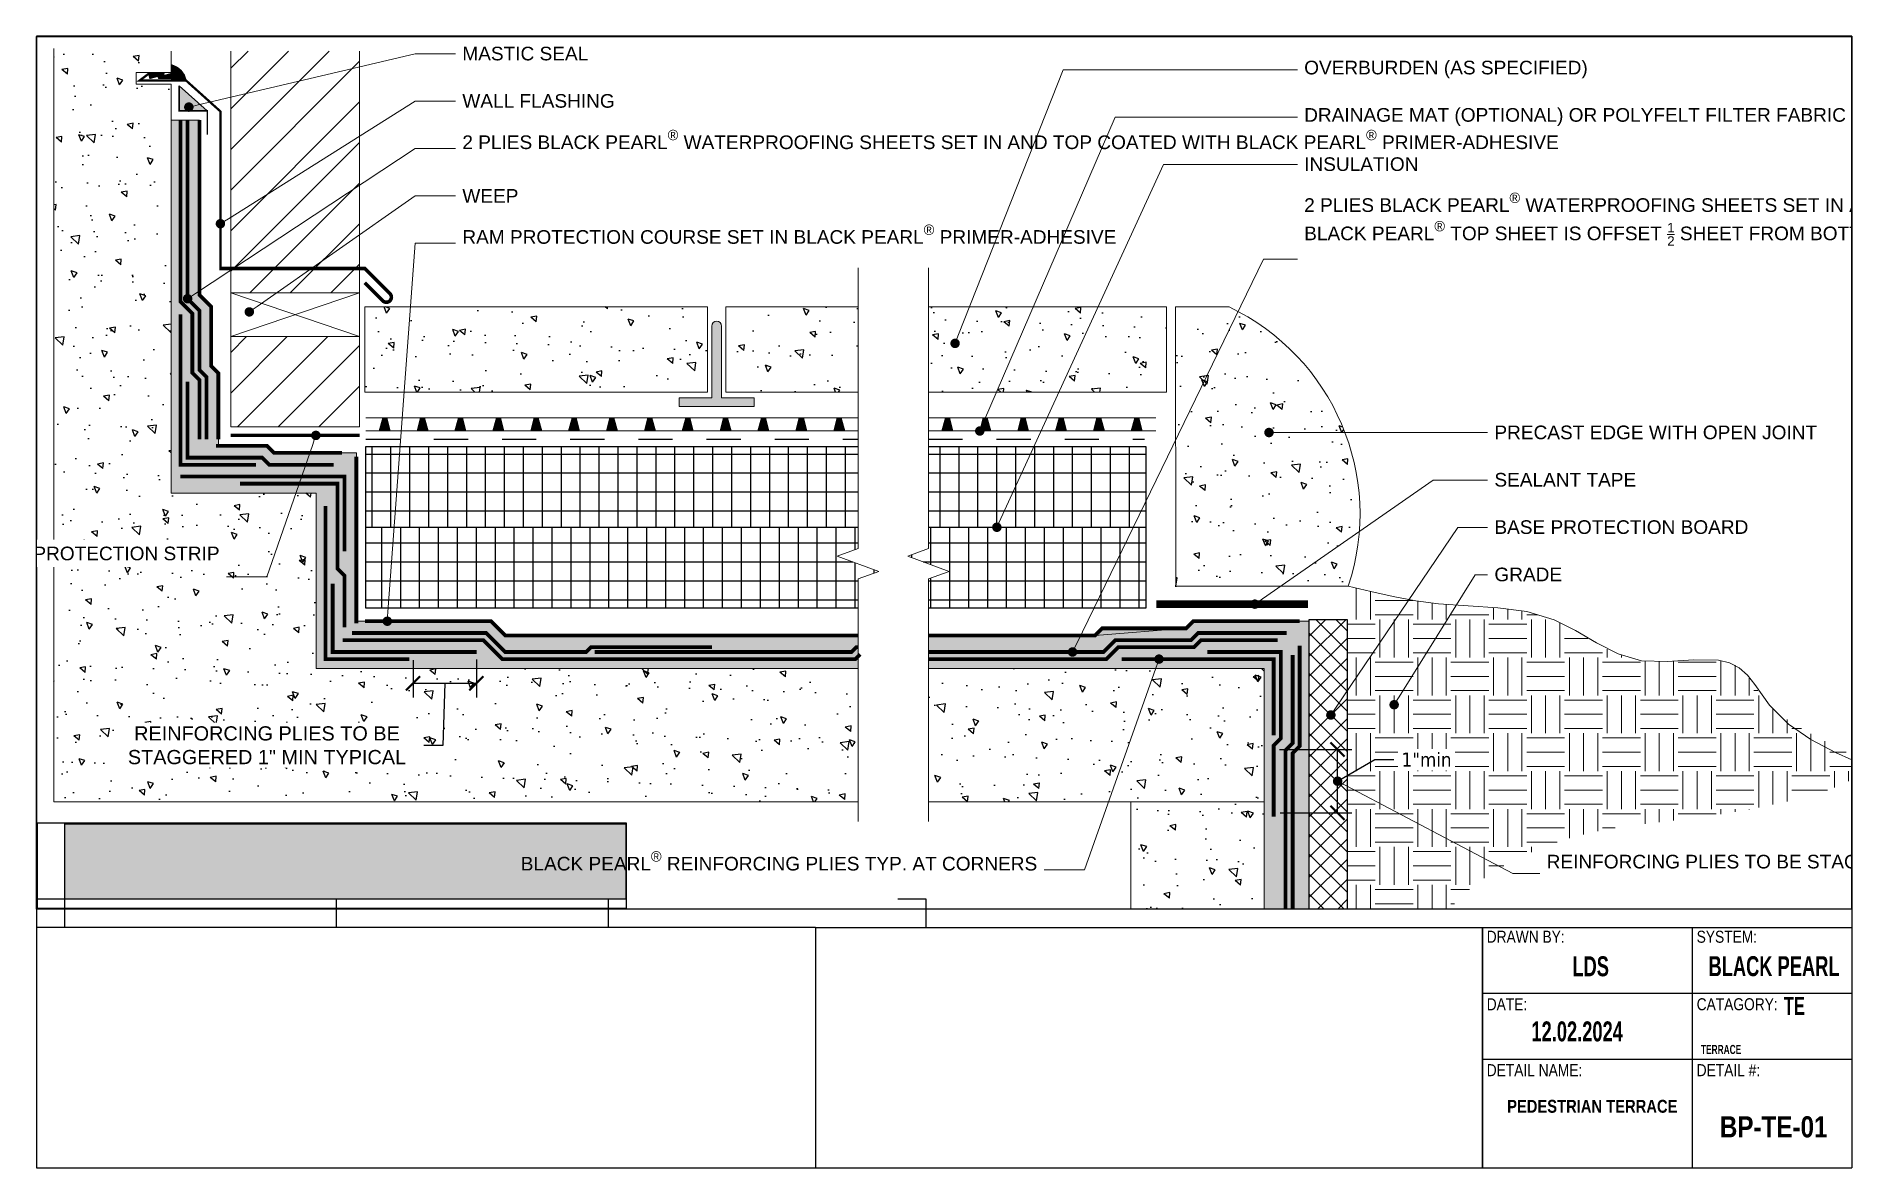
# Paper-space layout '11x17' of a CAD drawing. Header units: inches. Extents: x 0.6 to 16.6, y 0.6 to 10.6.
# The model-space entities are those that its viewports show. They can reach past a viewport. Long polylines and large blocks are cut down to what shows.
import ezdxf
from ezdxf import colors
from ezdxf.entities.mleader import LeaderData, LeaderLine
from ezdxf.math import Vec2, Vec3

# ---------------------------------------------------------------- set-up
doc = ezdxf.new("R2010")
doc.units = ezdxf.units.IN
doc.header["$MEASUREMENT"] = 0
doc.linetypes.add('Dash', pattern=[0.25, 0.125, -0.125])
doc.layers.get('Defpoints').update_dxf_attribs({"color": 103})
for name, color, linetype in [('BP Butyl Tape', 42, 'Continuous'), ('BP Insulation Border', 8, 'Continuous'), ('BP Insulation Foam', 9, 'Continuous'), ('SELF ADHERING BUTYL FLASHING TAPE', 10, 'Continuous'), ('Title Block Lines', 7, 'Continuous')]:
    doc.layers.add(name, color=color, linetype=linetype)
for name, color, linetype, lineweight in [('BP Dimensions', 20, 'Continuous', 0), ('BP Drainage Mat', 191, 'Continuous', 0), ('BP Mastic', 191, 'Continuous', 0), ('BP Others', 190, 'Continuous', 0), ('BP Primer', 2, 'Continuous', 0), ('BP Text', 20, 'Continuous', 0), ('Drainage Mat', 191, 'Continuous', 0), ('RAM Black Pearl Sheet', 165, 'Continuous', 0), ('Ram Mastic', 191, 'Continuous', 0), ('Text', 20, 'Continuous', 0), ('Title Block Text', 20, 'Continuous', 0)]:
    doc.layers.add(name, color=color, linetype=linetype, lineweight=lineweight)
doc.layers.add('BP Protection Course', color=7, linetype='Continuous', lineweight=0, true_color=0x216123)
doc.layers.add('Metal', color=7, linetype='Continuous', true_color=0x803345)
doc.styles.add('Annotative', font='tahoma.ttf')
doc.styles.add('GENERATED_STYLE_1', font='ARIALN.TTF')
doc.styles.add('GENERATED_STYLE_6', font='ARIALNB.TTF')
doc.styles.add('GENERATED_STYLE_8', font='ARIALNB.TTF', dxfattribs={"width": 0.8})
doc.styles.get("Standard").update_dxf_attribs({"font": 'ARIALN.TTF'})
doc.dimstyles.new('Annotative', dxfattribs={"dimscale": 0, "dimtxt": 0.09375, "dimasz": 0.09375, "dimexe": 0.09375, "dimexo": 0.09375, "dimgap": 0.0625, "dimtad": 0, "dimtih": 1, "dimtoh": 1, "dimlfac": -1, "dimzin": 3, "dimdsep": 46, "dimlunit": 4, "dimtxsty": 'Annotative', "dimblk": 'ARCHTICK', "dimcen": 0.09, "dimclrd": 256, "dimclre": 256, "dimclrt": 256, "dimadec": 0, "dimazin": 2, "dimtfac": 1, "dimtix": 1, "dimtofl": 0, "dimtmove": 1, "dimatfit": 1, "dimldrblk": 'CLOSEDBLANK', "dimfxl": 1, "dimtfill": 1, "dimtolj": 1, "dimtzin": 0, "dimarcsym": 0})
pattern_1 = [(140, (468.3808, 52.8914), (0.15688, 1.79315), [0.1875, -2.0625]), (85, (468.3808, 52.8914), (-1.88048, -0.346878), [0.15, -1.65]), (190.4514, (468.3939, 53.0408), (-1.7236, 1.446272), [0.15935, -1.752855]), (136.1842, (467.8808, 52.8914), (0.4138, 2.668103), [0.28125, -3.09375]), (186.6356, (467.9153, 53.1137), (-2.435297, 2.336655), [0.239026, -2.629284]), (81.1842, (467.8808, 52.8914), (-2.4353, 2.336655), [0.225, -2.475]), (111, (468.0058, 53.1414), (1.006547, 1.492268), [0.1875, -2.0625]), (56, (468.0058, 53.1414), (-1.812875, 0.608288), [0.15, -1.65]), (161.4514, (468.0897, 53.2657), (-0.806328, 2.100556), [0.15935, -1.752855]), (127.5, (468.3808, 52.8914), (-0.8322346, 0.0303996), [0, -1.63, 0, -1.675, 0, -1.65625]), (97.5, (468.3808, 52.8914), (-0.986029, 0.657674), [0, -0.955, 0, -1.5925, 0, -0.63125]), (57.5, (468.3808, 52.3339), (0.056387, 1.334556), [0, -0.625, 0, -1.95, 0, -2.5875]), (47.5, (468.3808, 52.0839), (-0.250262, 1.457965), [0, -0.8125, 0, -1.295, 0, -1.8375])]
pattern_2 = [(140, (462.3808, 52.8914), (0.15688, 1.79315), [0.1875, -2.0625]), (85, (462.3808, 52.8914), (-1.88048, -0.346878), [0.15, -1.65]), (190.4514, (462.3939, 53.0408), (-1.7236, 1.446272), [0.15935, -1.752855]), (136.1842, (461.8808, 52.8914), (0.4138, 2.668103), [0.28125, -3.09375]), (186.6356, (461.9153, 53.1137), (-2.435297, 2.336655), [0.239026, -2.629284]), (81.1842, (461.8808, 52.8914), (-2.435297, 2.336655), [0.225, -2.475]), (111, (462.0058, 53.1414), (1.006547, 1.492268), [0.1875, -2.0625]), (56, (462.0058, 53.1414), (-1.812875, 0.608288), [0.15, -1.65]), (161.4514, (462.0897, 53.2657), (-0.806328, 2.100556), [0.15935, -1.752855]), (127.5, (462.3808, 52.8914), (-0.8322346, 0.0303996), [0, -1.63, 0, -1.675, 0, -1.65625]), (97.5, (462.3808, 52.8914), (-0.986029, 0.657674), [0, -0.955, 0, -1.5925, 0, -0.63125]), (57.5, (462.3808, 52.3339), (0.056387, 1.334556), [0, -0.625, 0, -1.95, 0, -2.5875]), (47.5, (462.3808, 52.0839), (-0.250262, 1.457965), [0, -0.8125, 0, -1.295, 0, -1.8375])]

psp = doc.layouts.new('11x17')

# ---------------------------------------------------------------- texts
at = {"layer": 'Text', "linetype": 'Continuous', "insert": (15.407, 1.606), "char_height": 0.08008, "attachment_point": 8, "style": 'GENERATED_STYLE_8'}
psp.add_mtext('\\A1;TERRACE', dxfattribs=at)
at = {"layer": 'Title Block Text', "linetype": 'Continuous'}
for s, insert, char_height, attachment_point, style in [('\\A1;\\pxqc;LDS', (14.259, 2.289), 0.17569, 8, 'GENERATED_STYLE_8'), ('\\A1;\\pxqc;BLACK PEARL', (15.873, 2.29), 0.17569, 8, 'GENERATED_STYLE_8'), ('\\A1;\\pxqc;TE', (16.051, 1.951), 0.15872, 8, 'GENERATED_STYLE_8'), ('\\A1;12.02.2024', (14.14, 1.716), 0.17569, 8, 'GENERATED_STYLE_8'), ('\\A1;BP-TE-01', (15.396, 0.871), 0.18612, 7, 'GENERATED_STYLE_6')]:
    psp.add_mtext(s, dxfattribs=dict(at, insert=insert, char_height=char_height, attachment_point=attachment_point, style=style))
at = {"layer": 'Title Block Text', "linetype": 'Continuous', "insert": (14.273, 1.204), "char_height": 0.11329, "width": 1.42367, "attachment_point": 2, "style": 'GENERATED_STYLE_6'}
psp.add_mtext('\\A1;\\pxqc;PEDESTRIAN TERRACE', dxfattribs=at)

msp = doc.modelspace()

# ---------------------------------------------------------------- blocks, each defined once
blk = doc.blocks.new('Barrett Title Block LDS')
h = blk.add_hatch()
h.set_pattern_fill('HONEY', color=160, scale=2)
h.set_pattern_definition([(0, (-14.79494, -0.4674), (0.375, 0.2165064), [0.25, -0.5]), (120, (-14.79494, -0.4674), (-0.375, 0.2165064), [0.25, -0.5]), (60, (-14.79494, -0.4674), (8e-17, 0.4330127), [-0.5, 0.25])])
h.paths.add_polyline_path([(7.134, 2.152), (7.147, 2.152), (7.147, 2.143), (7.134, 2.143)])
at = {"layer": 'Ram Mastic'}
h = blk.add_hatch(dxfattribs=at)
h.set_pattern_fill('HONEY', color=256, scale=1.714998)
h.set_pattern_definition([(0, (-13.46107, 1.3637), (0.3215622, 0.185654), [0.214375, -0.4287496]), (120, (-13.46107, 1.3637), (-0.3215622, 0.185654), [0.214375, -0.4287496]), (60, (-13.46107, 1.3637), (7e-17, 0.371308), [-0.4287496, 0.214375])])
h.paths.add_polyline_path([(3.733, 2.342), (3.773, 2.342), (3.773, 2.31), (3.733, 2.31)])
h = blk.add_hatch(dxfattribs=at)
h.set_pattern_fill('HONEY', color=256, scale=1.714998)
h.set_pattern_definition([(0, (-13.63047, 0.7278), (0.3215622, 0.185654), [0.214375, -0.4287496]), (120, (-13.63047, 0.7278), (-0.3215622, 0.185654), [0.214375, -0.4287496]), (60, (-13.63047, 0.7278), (7e-17, 0.371308), [-0.4287496, 0.214375])])
h.paths.add_polyline_path([(3.458, 0.971), (3.498, 0.971), (3.498, 0.916), (3.458, 0.916)])
at = {"layer": 'SELF ADHERING BUTYL FLASHING TAPE', "linetype": 'Continuous'}
h = blk.add_hatch(dxfattribs=at)
h.set_pattern_fill('ANSI31', color=30)
h.set_pattern_definition([(45, (0.74292, 1.41906), (-0.0883883, 0.0883883), [])])
h.paths.add_polyline_path([(6.83, 1.08), (6.835, 1.068), (6.838, 1.057), (6.86, 1.066), (6.858, 1.074), (6.853, 1.086), (6.847, 1.099), (6.838, 1.106), (6.818, 1.099), (6.824, 1.093)])
h = blk.add_hatch(dxfattribs=at)
h.set_pattern_fill('ANSI31', color=30)
h.set_pattern_definition([(45, (0.74292, 1.26022), (-0.0883883, 0.0883883), [])])
h.paths.add_polyline_path([(6.83, 0.921), (6.835, 0.909), (6.838, 0.898), (6.86, 0.908), (6.858, 0.915), (6.853, 0.927), (6.847, 0.94), (6.838, 0.947), (6.818, 0.94), (6.824, 0.934)])
at = {"layer": 'Title Block Lines', "linetype": 'Continuous'}
for p, q in [((16.489, 10.488), (0.51, 10.488)), ((0.51, 10.488), (0.51, 0.533)), ((7.367, 2.647), (16.489, 2.647)), ((13.238, 0.533), (13.238, 2.647)), ((15.086, 0.533), (15.086, 2.647)), ((0.51, 0.533), (16.489, 0.533)), ((3.948, 0.533), (13.903, 0.533))]:
    blk.add_line(p, q, dxfattribs=at)
at = {"layer": 'Title Block Lines'}
for points in [[(16.489, 10.488), (16.489, 0.533)], [(7.367, 2.647), (0.51, 2.647)], [(7.367, 2.647), (7.367, 0.533)], [(13.238, 2.647), (13.238, 0.533)], [(16.489, 2.287), (16.489, 1.41)], [(16.489, 2.287), (16.489, 0.533)], [(16.489, 2.066), (13.238, 2.066)], [(16.489, 1.486), (13.238, 1.486)]]:
    blk.add_lwpolyline(points, dxfattribs=at)
at = {"layer": 'Title Block Lines', "linetype": 'Continuous', "char_height": 0.10572, "attachment_point": 1, "style": 'GENERATED_STYLE_1'}
for s, insert in [('\\A1;\\pxql;DRAWN BY:', (13.276, 2.618)), ('\\A1;\\pxql;SYSTEM:', (15.124, 2.618)), ('\\A1;\\pxql;DATE:', (13.276, 2.024)), ('\\A1;\\pxql;CATAGORY:', (15.124, 2.024)), ('\\A1;\\pxql;DETAIL NAME:', (13.276, 1.444)), ('\\A1;\\pxql;DETAIL #:', (15.124, 1.444))]:
    blk.add_mtext(s, dxfattribs=dict(at, insert=insert))
blk = doc.blocks.new('*X20')
at = {"color": 0}
for p, q in [((15.303, 19.612), (15.494, 19.637)), ((15.304, 19.603), (15.561, 19.637)), ((15.304, 19.607), (15.304, 19.607)), ((15.305, 19.594), (15.629, 19.637)), ((15.305, 19.621), (15.427, 19.637)), ((15.305, 19.598), (15.305, 19.598)), ((15.306, 19.585), (15.696, 19.637)), ((15.306, 19.59), (15.306, 19.59)), ((15.307, 19.581), (15.307, 19.581)), ((15.308, 19.577), (15.714, 19.63)), ((15.308, 19.572), (15.308, 19.572)), ((15.309, 19.568), (15.719, 19.622)), ((15.309, 19.564), (15.309, 19.564)), ((15.31, 19.626), (15.31, 19.626)), ((15.31, 19.559), (15.722, 19.613)), ((15.31, 19.555), (15.31, 19.555)), ((15.311, 19.617), (15.311, 19.617)), ((15.311, 19.551), (15.721, 19.604)), ((15.312, 19.63), (15.359, 19.637)), ((15.312, 19.608), (15.312, 19.608)), ((15.312, 19.542), (15.715, 19.595)), ((15.312, 19.546), (15.312, 19.546)), ((15.313, 19.6), (15.313, 19.6)), ((15.313, 19.533), (15.681, 19.581)), ((15.313, 19.537), (15.313, 19.537)), ((15.314, 19.524), (15.616, 19.564)), ((15.314, 19.529), (15.314, 19.529)), ((15.315, 19.591), (15.315, 19.591)), ((15.315, 19.52), (15.315, 19.52)), ((15.316, 19.582), (15.316, 19.582)), ((15.316, 19.516), (15.55, 19.547)), ((15.316, 19.511), (15.316, 19.511)), ((15.317, 19.573), (15.317, 19.573)), ((15.317, 19.507), (15.485, 19.529)), ((15.318, 19.565), (15.318, 19.565)), ((15.319, 19.627), (15.319, 19.627)), ((15.319, 19.556), (15.319, 19.556)), ((15.32, 19.618), (15.32, 19.618)), ((15.32, 19.547), (15.32, 19.547)), ((15.321, 19.609), (15.321, 19.609)), ((15.322, 19.601), (15.322, 19.601)), ((15.322, 19.539), (15.322, 19.539)), ((15.323, 19.592), (15.323, 19.592)), ((15.323, 19.53), (15.323, 19.53)), ((15.323, 19.499), (15.42, 19.512)), ((15.324, 19.583), (15.324, 19.583)), ((15.324, 19.521), (15.324, 19.521)), ((15.325, 19.512), (15.325, 19.512)), ((15.326, 19.575), (15.326, 19.575)), ((15.326, 19.504), (15.326, 19.504)), ((15.327, 19.628), (15.327, 19.628)), ((15.327, 19.566), (15.327, 19.566)), ((15.328, 19.557), (15.328, 19.557)), ((15.329, 19.619), (15.329, 19.619)), ((15.329, 19.548), (15.329, 19.548)), ((15.33, 19.611), (15.33, 19.611)), ((15.33, 19.54), (15.33, 19.54)), ((15.331, 19.602), (15.331, 19.602)), ((15.331, 19.531), (15.331, 19.531)), ((15.332, 19.593), (15.332, 19.593)), ((15.333, 19.584), (15.333, 19.584)), ((15.333, 19.522), (15.333, 19.522)), ((15.334, 19.576), (15.334, 19.576)), ((15.334, 19.514), (15.334, 19.514)), ((15.335, 19.567), (15.335, 19.567)), ((15.335, 19.505), (15.335, 19.505)), ((15.336, 19.629), (15.336, 19.629)), ((15.336, 19.496), (15.336, 19.496)), ((15.336, 19.492), (15.355, 19.494)), ((15.337, 19.62), (15.337, 19.62)), ((15.337, 19.558), (15.337, 19.558)), ((15.338, 19.612), (15.338, 19.612)), ((15.338, 19.55), (15.338, 19.55)), ((15.339, 19.541), (15.339, 19.541)), ((15.34, 19.603), (15.34, 19.603)), ((15.34, 19.532), (15.34, 19.532)), ((15.341, 19.594), (15.341, 19.594)), ((15.341, 19.523), (15.341, 19.523)), ((15.342, 19.586), (15.342, 19.586)), ((15.342, 19.515), (15.342, 19.515)), ((15.343, 19.577), (15.343, 19.577)), ((15.344, 19.568), (15.344, 19.568)), ((15.344, 19.506), (15.344, 19.506)), ((15.345, 19.63), (15.345, 19.63)), ((15.345, 19.559), (15.345, 19.559)), ((15.345, 19.497), (15.345, 19.497)), ((15.346, 19.622), (15.346, 19.622)), ((15.346, 19.551), (15.346, 19.551)), ((15.347, 19.613), (15.347, 19.613)), ((15.348, 19.604), (15.348, 19.604)), ((15.348, 19.542), (15.348, 19.542)), ((15.349, 19.595), (15.349, 19.595)), ((15.349, 19.533), (15.349, 19.533)), ((15.35, 19.525), (15.35, 19.525)), ((15.351, 19.587), (15.351, 19.587)), ((15.351, 19.516), (15.351, 19.516)), ((15.352, 19.578), (15.352, 19.578)), ((15.352, 19.507), (15.352, 19.507)), ((15.353, 19.569), (15.353, 19.569)), ((15.353, 19.498), (15.353, 19.498)), ((15.354, 19.631), (15.354, 19.631)), ((15.354, 19.561), (15.354, 19.561)), ((15.355, 19.623), (15.355, 19.623)), ((15.355, 19.552), (15.355, 19.552)), ((15.356, 19.614), (15.356, 19.614)), ((15.356, 19.543), (15.356, 19.543)), ((15.357, 19.605), (15.357, 19.605)), ((15.358, 19.597), (15.358, 19.597)), ((15.358, 19.534), (15.358, 19.534)), ((15.359, 19.588), (15.359, 19.588)), ((15.359, 19.526), (15.359, 19.526)), ((15.36, 19.579), (15.36, 19.579)), ((15.36, 19.517), (15.36, 19.517)), ((15.361, 19.508), (15.361, 19.508)), ((15.362, 19.633), (15.362, 19.633)), ((15.362, 19.57), (15.362, 19.57)), ((15.362, 19.5), (15.362, 19.5)), ((15.363, 19.624), (15.363, 19.624)), ((15.363, 19.562), (15.363, 19.562)), ((15.364, 19.553), (15.364, 19.553)), ((15.365, 19.615), (15.365, 19.615)), ((15.365, 19.544), (15.365, 19.544)), ((15.366, 19.606), (15.366, 19.606)), ((15.366, 19.536), (15.366, 19.536)), ((15.367, 19.598), (15.367, 19.598)), ((15.367, 19.527), (15.367, 19.527)), ((15.368, 19.589), (15.368, 19.589)), ((15.369, 19.58), (15.369, 19.58)), ((15.369, 19.518), (15.369, 19.518)), ((15.37, 19.572), (15.37, 19.572)), ((15.37, 19.509), (15.37, 19.509)), ((15.371, 19.634), (15.371, 19.634)), ((15.371, 19.563), (15.371, 19.563)), ((15.371, 19.501), (15.371, 19.501)), ((15.372, 19.625), (15.372, 19.625)), ((15.373, 19.616), (15.373, 19.616)), ((15.373, 19.554), (15.373, 19.554)), ((15.374, 19.608), (15.374, 19.608)), ((15.374, 19.545), (15.374, 19.545)), ((15.375, 19.537), (15.375, 19.537)), ((15.376, 19.599), (15.376, 19.599)), ((15.376, 19.528), (15.376, 19.528)), ((15.377, 19.59), (15.377, 19.59)), ((15.377, 19.519), (15.377, 19.519)), ((15.378, 19.581), (15.378, 19.581)), ((15.378, 19.511), (15.378, 19.511)), ((15.379, 19.573), (15.379, 19.573)), ((15.38, 19.635), (15.38, 19.635)), ((15.38, 19.564), (15.38, 19.564)), ((15.38, 19.502), (15.38, 19.502)), ((15.381, 19.626), (15.381, 19.626)), ((15.381, 19.555), (15.381, 19.555)), ((15.382, 19.617), (15.382, 19.617)), ((15.382, 19.547), (15.382, 19.547)), ((15.383, 19.609), (15.383, 19.609)), ((15.384, 19.6), (15.384, 19.6)), ((15.384, 19.538), (15.384, 19.538)), ((15.385, 19.591), (15.385, 19.591)), ((15.385, 19.529), (15.385, 19.529)), ((15.386, 19.52), (15.386, 19.52)), ((15.387, 19.583), (15.387, 19.583)), ((15.387, 19.512), (15.387, 19.512)), ((15.388, 19.636), (15.388, 19.636)), ((15.388, 19.574), (15.388, 19.574)), ((15.389, 19.565), (15.389, 19.565)), ((15.39, 19.627), (15.39, 19.627)), ((15.39, 19.556), (15.39, 19.556)), ((15.391, 19.619), (15.391, 19.619)), ((15.391, 19.548), (15.391, 19.548)), ((15.392, 19.61), (15.392, 19.61)), ((15.392, 19.539), (15.392, 19.539)), ((15.393, 19.601), (15.393, 19.601)), ((15.394, 19.592), (15.394, 19.592)), ((15.394, 19.53), (15.394, 19.53)), ((15.395, 19.584), (15.395, 19.584)), ((15.395, 19.522), (15.395, 19.522)), ((15.396, 19.575), (15.396, 19.575)), ((15.396, 19.513), (15.396, 19.513)), ((15.398, 19.628), (15.398, 19.628)), ((15.398, 19.566), (15.398, 19.566)), ((15.399, 19.62), (15.399, 19.62)), ((15.399, 19.558), (15.399, 19.558)), ((15.4, 19.549), (15.4, 19.549)), ((15.401, 19.611), (15.401, 19.611)), ((15.401, 19.54), (15.401, 19.54)), ((15.402, 19.602), (15.402, 19.602)), ((15.402, 19.531), (15.402, 19.531)), ((15.403, 19.594), (15.403, 19.594)), ((15.403, 19.523), (15.403, 19.523)), ((15.404, 19.585), (15.404, 19.585)), ((15.405, 19.576), (15.405, 19.576)), ((15.405, 19.514), (15.405, 19.514)), ((15.406, 19.567), (15.406, 19.567)), ((15.407, 19.63), (15.407, 19.63)), ((15.407, 19.559), (15.407, 19.559)), ((15.408, 19.621), (15.408, 19.621)), ((15.409, 19.612), (15.409, 19.612)), ((15.409, 19.55), (15.409, 19.55)), ((15.41, 19.603), (15.41, 19.603)), ((15.41, 19.541), (15.41, 19.541)), ((15.411, 19.533), (15.411, 19.533)), ((15.412, 19.595), (15.412, 19.595)), ((15.412, 19.524), (15.412, 19.524)), ((15.413, 19.586), (15.413, 19.586)), ((15.413, 19.515), (15.413, 19.515)), ((15.414, 19.577), (15.414, 19.577)), ((15.415, 19.569), (15.415, 19.569)), ((15.416, 19.631), (15.416, 19.631)), ((15.416, 19.56), (15.416, 19.56)), ((15.417, 19.622), (15.417, 19.622)), ((15.417, 19.551), (15.417, 19.551)), ((15.418, 19.613), (15.418, 19.613)), ((15.419, 19.605), (15.419, 19.605)), ((15.419, 19.543), (15.419, 19.543)), ((15.42, 19.596), (15.42, 19.596)), ((15.42, 19.534), (15.42, 19.534)), ((15.421, 19.587), (15.421, 19.587)), ((15.421, 19.525), (15.421, 19.525)), ((15.422, 19.516), (15.422, 19.516)), ((15.423, 19.579), (15.423, 19.579)), ((15.424, 19.632), (15.424, 19.632)), ((15.424, 19.57), (15.424, 19.57)), ((15.425, 19.561), (15.425, 19.561)), ((15.426, 19.623), (15.426, 19.623)), ((15.426, 19.552), (15.426, 19.552)), ((15.427, 19.615), (15.427, 19.615)), ((15.427, 19.544), (15.427, 19.544)), ((15.428, 19.606), (15.428, 19.606)), ((15.428, 19.535), (15.428, 19.535)), ((15.429, 19.597), (15.429, 19.597)), ((15.43, 19.588), (15.43, 19.588)), ((15.43, 19.526), (15.43, 19.526)), ((15.431, 19.58), (15.431, 19.58)), ((15.431, 19.518), (15.431, 19.518)), ((15.432, 19.571), (15.432, 19.571)), ((15.433, 19.633), (15.433, 19.633)), ((15.434, 19.624), (15.434, 19.624)), ((15.434, 19.562), (15.434, 19.562)), ((15.435, 19.616), (15.435, 19.616)), ((15.435, 19.554), (15.435, 19.554)), ((15.436, 19.545), (15.436, 19.545)), ((15.437, 19.607), (15.437, 19.607)), ((15.437, 19.536), (15.437, 19.536)), ((15.438, 19.598), (15.438, 19.598)), ((15.438, 19.527), (15.438, 19.527)), ((15.439, 19.59), (15.439, 19.59)), ((15.439, 19.519), (15.439, 19.519)), ((15.44, 19.581), (15.44, 19.581)), ((15.441, 19.572), (15.441, 19.572)), ((15.442, 19.634), (15.442, 19.634)), ((15.442, 19.563), (15.442, 19.563)), ((15.443, 19.626), (15.443, 19.626)), ((15.443, 19.555), (15.443, 19.555)), ((15.444, 19.617), (15.444, 19.617)), ((15.445, 19.608), (15.445, 19.608)), ((15.445, 19.546), (15.445, 19.546)), ((15.446, 19.599), (15.446, 19.599)), ((15.446, 19.537), (15.446, 19.537)), ((15.447, 19.529), (15.447, 19.529)), ((15.448, 19.591), (15.448, 19.591)), ((15.448, 19.52), (15.448, 19.52)), ((15.449, 19.582), (15.449, 19.582)), ((15.45, 19.573), (15.45, 19.573)), ((15.451, 19.635), (15.451, 19.635)), ((15.451, 19.565), (15.451, 19.565)), ((15.452, 19.627), (15.452, 19.627)), ((15.452, 19.556), (15.452, 19.556)), ((15.453, 19.618), (15.453, 19.618)), ((15.453, 19.547), (15.453, 19.547)), ((15.454, 19.609), (15.454, 19.609)), ((15.455, 19.601), (15.455, 19.601)), ((15.455, 19.538), (15.455, 19.538)), ((15.456, 19.592), (15.456, 19.592)), ((15.456, 19.53), (15.456, 19.53)), ((15.457, 19.583), (15.457, 19.583)), ((15.459, 19.637), (15.459, 19.637)), ((15.459, 19.574), (15.459, 19.574)), ((15.46, 19.628), (15.46, 19.628)), ((15.46, 19.566), (15.46, 19.566)), ((15.461, 19.557), (15.461, 19.557)), ((15.462, 19.619), (15.462, 19.619)), ((15.462, 19.548), (15.462, 19.548)), ((15.463, 19.61), (15.463, 19.61)), ((15.463, 19.54), (15.463, 19.54)), ((15.464, 19.602), (15.464, 19.602)), ((15.464, 19.531), (15.464, 19.531)), ((15.465, 19.593), (15.465, 19.593)), ((15.466, 19.584), (15.466, 19.584)), ((15.467, 19.576), (15.467, 19.576)), ((15.468, 19.567), (15.468, 19.567)), ((15.469, 19.629), (15.469, 19.629)), ((15.47, 19.62), (15.47, 19.62)), ((15.47, 19.558), (15.47, 19.558)), ((15.471, 19.612), (15.471, 19.612)), ((15.471, 19.549), (15.471, 19.549)), ((15.472, 19.541), (15.472, 19.541)), ((15.473, 19.603), (15.473, 19.603)), ((15.473, 19.532), (15.473, 19.532)), ((15.474, 19.594), (15.474, 19.594)), ((15.475, 19.585), (15.475, 19.585)), ((15.476, 19.577), (15.476, 19.577)), ((15.477, 19.568), (15.477, 19.568)), ((15.478, 19.63), (15.478, 19.63)), ((15.478, 19.559), (15.478, 19.559)), ((15.479, 19.621), (15.479, 19.621)), ((15.479, 19.551), (15.479, 19.551)), ((15.48, 19.613), (15.48, 19.613)), ((15.481, 19.604), (15.481, 19.604)), ((15.481, 19.542), (15.481, 19.542)), ((15.482, 19.595), (15.482, 19.595)), ((15.482, 19.533), (15.482, 19.533)), ((15.484, 19.587), (15.484, 19.587)), ((15.485, 19.578), (15.485, 19.578)), ((15.486, 19.569), (15.486, 19.569)), ((15.487, 19.631), (15.487, 19.631)), ((15.487, 19.56), (15.487, 19.56)), ((15.488, 19.623), (15.488, 19.623)), ((15.488, 19.552), (15.488, 19.552)), ((15.489, 19.614), (15.489, 19.614)), ((15.489, 19.543), (15.489, 19.543)), ((15.49, 19.605), (15.49, 19.605)), ((15.491, 19.596), (15.491, 19.596)), ((15.491, 19.534), (15.491, 19.534)), ((15.492, 19.588), (15.492, 19.588)), ((15.493, 19.579), (15.493, 19.579)), ((15.495, 19.632), (15.495, 19.632)), ((15.495, 19.57), (15.495, 19.57)), ((15.496, 19.624), (15.496, 19.624)), ((15.496, 19.562), (15.496, 19.562)), ((15.497, 19.553), (15.497, 19.553)), ((15.498, 19.615), (15.498, 19.615)), ((15.498, 19.544), (15.498, 19.544)), ((15.499, 19.606), (15.499, 19.606)), ((15.499, 19.535), (15.499, 19.535)), ((15.5, 19.598), (15.5, 19.598)), ((15.501, 19.589), (15.501, 19.589)), ((15.502, 19.58), (15.502, 19.58)), ((15.503, 19.571), (15.503, 19.571)), ((15.504, 19.634), (15.504, 19.634)), ((15.504, 19.563), (15.504, 19.563)), ((15.505, 19.625), (15.505, 19.625)), ((15.506, 19.616), (15.506, 19.616)), ((15.506, 19.554), (15.506, 19.554)), ((15.507, 19.607), (15.507, 19.607)), ((15.507, 19.545), (15.507, 19.545)), ((15.508, 19.537), (15.508, 19.537)), ((15.509, 19.599), (15.509, 19.599)), ((15.51, 19.59), (15.51, 19.59)), ((15.511, 19.581), (15.511, 19.581)), ((15.512, 19.573), (15.512, 19.573)), ((15.513, 19.635), (15.513, 19.635)), ((15.513, 19.564), (15.513, 19.564)), ((15.514, 19.626), (15.514, 19.626)), ((15.514, 19.555), (15.514, 19.555)), ((15.515, 19.617), (15.515, 19.617)), ((15.516, 19.609), (15.516, 19.609)), ((15.516, 19.546), (15.516, 19.546)), ((15.517, 19.6), (15.517, 19.6)), ((15.517, 19.538), (15.517, 19.538)), ((15.518, 19.591), (15.518, 19.591)), ((15.52, 19.582), (15.52, 19.582)), ((15.521, 19.636), (15.521, 19.636)), ((15.521, 19.574), (15.521, 19.574)), ((15.522, 19.565), (15.522, 19.565)), ((15.523, 19.627), (15.523, 19.627)), ((15.523, 19.556), (15.523, 19.556)), ((15.524, 19.618), (15.524, 19.618)), ((15.524, 19.548), (15.524, 19.548)), ((15.525, 19.61), (15.525, 19.61)), ((15.526, 19.601), (15.526, 19.601)), ((15.527, 19.592), (15.527, 19.592)), ((15.528, 19.584), (15.528, 19.584)), ((15.529, 19.575), (15.529, 19.575)), ((15.531, 19.628), (15.531, 19.628)), ((15.531, 19.566), (15.531, 19.566)), ((15.532, 19.62), (15.532, 19.62)), ((15.532, 19.557), (15.532, 19.557)), ((15.533, 19.549), (15.533, 19.549)), ((15.534, 19.611), (15.534, 19.611)), ((15.535, 19.602), (15.535, 19.602)), ((15.536, 19.593), (15.536, 19.593)), ((15.537, 19.585), (15.537, 19.585)), ((15.538, 19.576), (15.538, 19.576)), ((15.539, 19.567), (15.539, 19.567)), ((15.54, 19.629), (15.54, 19.629)), ((15.54, 19.559), (15.54, 19.559)), ((15.541, 19.621), (15.541, 19.621)), ((15.542, 19.612), (15.542, 19.612)), ((15.542, 19.55), (15.542, 19.55)), ((15.543, 19.603), (15.543, 19.603)), ((15.545, 19.595), (15.545, 19.595)), ((15.546, 19.586), (15.546, 19.586)), ((15.547, 19.577), (15.547, 19.577)), ((15.548, 19.568), (15.548, 19.568)), ((15.549, 19.631), (15.549, 19.631)), ((15.549, 19.56), (15.549, 19.56)), ((15.55, 19.622), (15.55, 19.622)), ((15.55, 19.551), (15.55, 19.551)), ((15.551, 19.613), (15.551, 19.613)), ((15.552, 19.604), (15.552, 19.604)), ((15.553, 19.596), (15.553, 19.596)), ((15.554, 19.587), (15.554, 19.587)), ((15.555, 19.512), (15.966, 19.566)), ((15.556, 19.578), (15.556, 19.578)), ((15.556, 19.521), (15.965, 19.575)), ((15.556, 19.503), (15.968, 19.557)), ((15.556, 19.507), (15.556, 19.507)), ((15.557, 19.632), (15.557, 19.632)), ((15.557, 19.57), (15.557, 19.57)), ((15.558, 19.561), (15.558, 19.561)), ((15.559, 19.623), (15.559, 19.623)), ((15.559, 19.552), (15.559, 19.552)), ((15.56, 19.614), (15.56, 19.614)), ((15.561, 19.606), (15.561, 19.606)), ((15.562, 19.597), (15.562, 19.597)), ((15.562, 19.495), (15.969, 19.548)), ((15.563, 19.588), (15.563, 19.588)), ((15.563, 19.53), (15.964, 19.583)), ((15.563, 19.526), (15.563, 19.526)), ((15.564, 19.579), (15.564, 19.579)), ((15.564, 19.517), (15.564, 19.517)), ((15.565, 19.571), (15.565, 19.571)), ((15.565, 19.509), (15.565, 19.509)), ((15.566, 19.633), (15.566, 19.633)), ((15.566, 19.5), (15.566, 19.5)), ((15.567, 19.624), (15.567, 19.624)), ((15.567, 19.562), (15.567, 19.562)), ((15.567, 19.491), (15.567, 19.491)), ((15.568, 19.615), (15.568, 19.615)), ((15.568, 19.553), (15.568, 19.553)), ((15.57, 19.607), (15.57, 19.607)), ((15.571, 19.598), (15.571, 19.598)), ((15.571, 19.527), (15.571, 19.527)), ((15.572, 19.589), (15.572, 19.589)), ((15.572, 19.518), (15.572, 19.518)), ((15.573, 19.581), (15.573, 19.581)), ((15.574, 19.572), (15.574, 19.572)), ((15.574, 19.51), (15.574, 19.51)), ((15.575, 19.634), (15.575, 19.634)), ((15.575, 19.563), (15.575, 19.563)), ((15.575, 19.488), (15.97, 19.54)), ((15.575, 19.501), (15.575, 19.501)), ((15.576, 19.625), (15.576, 19.625)), ((15.576, 19.554), (15.576, 19.554)), ((15.576, 19.492), (15.576, 19.492)), ((15.577, 19.617), (15.577, 19.617)), ((15.578, 19.608), (15.578, 19.608)), ((15.579, 19.599), (15.579, 19.599)), ((15.579, 19.537), (15.579, 19.537)), ((15.58, 19.528), (15.58, 19.528)), ((15.581, 19.59), (15.581, 19.59)), ((15.581, 19.52), (15.581, 19.52)), ((15.582, 19.582), (15.582, 19.582)), ((15.582, 19.511), (15.582, 19.511)), ((15.583, 19.573), (15.583, 19.573)), ((15.583, 19.502), (15.583, 19.502)), ((15.584, 19.635), (15.584, 19.635)), ((15.584, 19.564), (15.584, 19.564)), ((15.585, 19.626), (15.585, 19.626)), ((15.585, 19.493), (15.585, 19.493)), ((15.586, 19.618), (15.586, 19.618)), ((15.587, 19.609), (15.587, 19.609)), ((15.588, 19.6), (15.588, 19.6)), ((15.588, 19.538), (15.588, 19.538)), ((15.589, 19.592), (15.589, 19.592)), ((15.589, 19.529), (15.589, 19.529)), ((15.59, 19.583), (15.59, 19.583)), ((15.59, 19.521), (15.59, 19.521)), ((15.591, 19.512), (15.591, 19.512)), ((15.592, 19.636), (15.592, 19.636)), ((15.592, 19.574), (15.592, 19.574)), ((15.592, 19.503), (15.592, 19.503)), ((15.593, 19.628), (15.593, 19.628)), ((15.593, 19.565), (15.593, 19.565)), ((15.593, 19.495), (15.593, 19.495)), ((15.595, 19.619), (15.595, 19.619)), ((15.596, 19.61), (15.596, 19.61)), ((15.596, 19.539), (15.596, 19.539)), ((15.597, 19.601), (15.597, 19.601)), ((15.597, 19.531), (15.597, 19.531)), ((15.598, 19.593), (15.598, 19.593)), ((15.599, 19.584), (15.599, 19.584)), ((15.599, 19.522), (15.599, 19.522)), ((15.6, 19.575), (15.6, 19.575)), ((15.6, 19.513), (15.6, 19.513)), ((15.601, 19.567), (15.601, 19.567)), ((15.601, 19.504), (15.601, 19.504)), ((15.602, 19.629), (15.602, 19.629)), ((15.602, 19.496), (15.602, 19.496)), ((15.603, 19.62), (15.603, 19.62)), ((15.604, 19.611), (15.604, 19.611)), ((15.605, 19.545), (15.963, 19.592)), ((15.605, 19.54), (15.605, 19.54)), ((15.606, 19.603), (15.606, 19.603)), ((15.606, 19.532), (15.606, 19.532)), ((15.607, 19.594), (15.607, 19.594)), ((15.607, 19.523), (15.607, 19.523)), ((15.608, 19.585), (15.608, 19.585)), ((15.608, 19.514), (15.608, 19.514)), ((15.609, 19.576), (15.609, 19.576)), ((15.61, 19.568), (15.61, 19.568)), ((15.61, 19.506), (15.61, 19.506)), ((15.611, 19.63), (15.611, 19.63)), ((15.611, 19.497), (15.611, 19.497)), ((15.612, 19.621), (15.612, 19.621)), ((15.612, 19.488), (15.612, 19.488)), ((15.613, 19.612), (15.613, 19.612)), ((15.614, 19.604), (15.614, 19.604)), ((15.614, 19.542), (15.614, 19.542)), ((15.615, 19.595), (15.615, 19.595)), ((15.615, 19.533), (15.615, 19.533)), ((15.616, 19.524), (15.616, 19.524)), ((15.617, 19.586), (15.617, 19.586)), ((15.617, 19.515), (15.617, 19.515)), ((15.618, 19.578), (15.618, 19.578)), ((15.618, 19.507), (15.618, 19.507)), ((15.619, 19.569), (15.619, 19.569)), ((15.619, 19.498), (15.619, 19.498)), ((15.62, 19.631), (15.62, 19.631)), ((15.621, 19.622), (15.621, 19.622)), ((15.621, 19.489), (15.621, 19.489)), ((15.622, 19.614), (15.622, 19.614)), ((15.622, 19.543), (15.622, 19.543)), ((15.623, 19.605), (15.623, 19.605)), ((15.624, 19.596), (15.624, 19.596)), ((15.624, 19.534), (15.624, 19.534)), ((15.625, 19.587), (15.625, 19.587)), ((15.625, 19.525), (15.625, 19.525)), ((15.626, 19.579), (15.626, 19.579)), ((15.626, 19.517), (15.626, 19.517)), ((15.627, 19.508), (15.627, 19.508)), ((15.628, 19.632), (15.628, 19.632)), ((15.628, 19.57), (15.628, 19.57)), ((15.628, 19.499), (15.628, 19.499)), ((15.629, 19.623), (15.629, 19.623)), ((15.629, 19.49), (15.629, 19.49)), ((15.631, 19.615), (15.631, 19.615)), ((15.631, 19.544), (15.631, 19.544)), ((15.632, 19.606), (15.632, 19.606)), ((15.632, 19.535), (15.632, 19.535)), ((15.633, 19.597), (15.633, 19.597)), ((15.633, 19.526), (15.633, 19.526)), ((15.634, 19.589), (15.634, 19.589)), ((15.635, 19.58), (15.635, 19.58)), ((15.635, 19.518), (15.635, 19.518)), ((15.636, 19.571), (15.636, 19.571)), ((15.636, 19.509), (15.636, 19.509)), ((15.637, 19.633), (15.637, 19.633)), ((15.637, 19.5), (15.637, 19.5)), ((15.638, 19.625), (15.638, 19.625)), ((15.638, 19.492), (15.638, 19.492)), ((15.639, 19.616), (15.639, 19.616)), ((15.639, 19.554), (15.639, 19.554)), ((15.639, 19.487), (15.971, 19.531)), ((15.64, 19.607), (15.64, 19.607)), ((15.64, 19.545), (15.64, 19.545)), ((15.641, 19.536), (15.641, 19.536)), ((15.642, 19.598), (15.642, 19.598)), ((15.642, 19.528), (15.642, 19.528)), ((15.643, 19.59), (15.643, 19.59)), ((15.643, 19.519), (15.643, 19.519)), ((15.644, 19.581), (15.644, 19.581)), ((15.644, 19.51), (15.644, 19.51)), ((15.645, 19.572), (15.645, 19.572)), ((15.646, 19.634), (15.646, 19.634)), ((15.646, 19.501), (15.646, 19.501)), ((15.647, 19.626), (15.647, 19.626)), ((15.647, 19.555), (15.647, 19.555)), ((15.647, 19.493), (15.647, 19.493)), ((15.648, 19.617), (15.648, 19.617)), ((15.649, 19.608), (15.649, 19.608)), ((15.649, 19.546), (15.649, 19.546)), ((15.65, 19.6), (15.65, 19.6)), ((15.65, 19.537), (15.65, 19.537)), ((15.651, 19.591), (15.651, 19.591)), ((15.651, 19.529), (15.651, 19.529)), ((15.652, 19.52), (15.652, 19.52)), ((15.653, 19.582), (15.653, 19.582)), ((15.653, 19.511), (15.653, 19.511)), ((15.654, 19.636), (15.654, 19.636)), ((15.654, 19.503), (15.654, 19.503)), ((15.655, 19.494), (15.655, 19.494)), ((15.656, 19.627), (15.656, 19.627)), ((15.656, 19.556), (15.656, 19.556)), ((15.657, 19.618), (15.657, 19.618)), ((15.657, 19.547), (15.657, 19.547)), ((15.658, 19.609), (15.658, 19.609)), ((15.658, 19.539), (15.658, 19.539)), ((15.659, 19.601), (15.659, 19.601)), ((15.66, 19.592), (15.66, 19.592)), ((15.66, 19.53), (15.66, 19.53)), ((15.661, 19.583), (15.661, 19.583)), ((15.661, 19.521), (15.661, 19.521)), ((15.662, 19.512), (15.662, 19.512)), ((15.663, 19.504), (15.663, 19.504)), ((15.664, 19.628), (15.664, 19.628)), ((15.664, 19.495), (15.664, 19.495)), ((15.665, 19.619), (15.665, 19.619)), ((15.665, 19.557), (15.665, 19.557)), ((15.666, 19.548), (15.666, 19.548)), ((15.667, 19.611), (15.667, 19.611)), ((15.667, 19.54), (15.667, 19.54)), ((15.668, 19.602), (15.668, 19.602)), ((15.668, 19.531), (15.668, 19.531)), ((15.669, 19.593), (15.669, 19.593)), ((15.669, 19.522), (15.669, 19.522)), ((15.67, 19.562), (15.962, 19.601)), ((15.67, 19.584), (15.67, 19.584)), ((15.671, 19.514), (15.671, 19.514)), ((15.672, 19.505), (15.672, 19.505)), ((15.673, 19.629), (15.673, 19.629)), ((15.673, 19.558), (15.673, 19.558)), ((15.673, 19.496), (15.673, 19.496)), ((15.674, 19.62), (15.674, 19.62)), ((15.674, 19.487), (15.674, 19.487)), ((15.675, 19.612), (15.675, 19.612)), ((15.675, 19.55), (15.675, 19.55)), ((15.676, 19.603), (15.676, 19.603)), ((15.676, 19.541), (15.676, 19.541)), ((15.677, 19.532), (15.677, 19.532)), ((15.678, 19.594), (15.678, 19.594)), ((15.678, 19.523), (15.678, 19.523)), ((15.679, 19.586), (15.679, 19.586)), ((15.679, 19.515), (15.679, 19.515)), ((15.68, 19.506), (15.68, 19.506)), ((15.682, 19.63), (15.682, 19.63)), ((15.682, 19.559), (15.682, 19.559)), ((15.682, 19.497), (15.682, 19.497)), ((15.683, 19.622), (15.683, 19.622)), ((15.683, 19.551), (15.683, 19.551)), ((15.683, 19.489), (15.683, 19.489)), ((15.684, 19.613), (15.684, 19.613)), ((15.685, 19.604), (15.685, 19.604)), ((15.685, 19.542), (15.685, 19.542)), ((15.686, 19.595), (15.686, 19.595)), ((15.686, 19.533), (15.686, 19.533)), ((15.687, 19.587), (15.687, 19.587)), ((15.687, 19.525), (15.687, 19.525)), ((15.688, 19.516), (15.688, 19.516)), ((15.689, 19.507), (15.689, 19.507)), ((15.69, 19.631), (15.69, 19.631)), ((15.69, 19.498), (15.69, 19.498)), ((15.691, 19.561), (15.691, 19.561)), ((15.691, 19.49), (15.691, 19.49)), ((15.692, 19.623), (15.692, 19.623)), ((15.692, 19.552), (15.692, 19.552)), ((15.693, 19.614), (15.693, 19.614)), ((15.693, 19.543), (15.693, 19.543)), ((15.694, 19.605), (15.694, 19.605)), ((15.694, 19.534), (15.694, 19.534)), ((15.695, 19.597), (15.695, 19.597)), ((15.696, 19.588), (15.696, 19.588)), ((15.696, 19.526), (15.696, 19.526)), ((15.697, 19.517), (15.697, 19.517)), ((15.698, 19.508), (15.698, 19.508)), ((15.699, 19.633), (15.699, 19.633)), ((15.699, 19.5), (15.699, 19.5)), ((15.7, 19.624), (15.7, 19.624)), ((15.7, 19.562), (15.7, 19.562)), ((15.7, 19.491), (15.7, 19.491)), ((15.701, 19.615), (15.701, 19.615)), ((15.701, 19.553), (15.701, 19.553)), ((15.702, 19.544), (15.702, 19.544)), ((15.703, 19.606), (15.703, 19.606)), ((15.703, 19.536), (15.703, 19.536)), ((15.704, 19.598), (15.704, 19.598)), ((15.704, 19.527), (15.704, 19.527)), ((15.705, 19.589), (15.705, 19.589)), ((15.705, 19.518), (15.705, 19.518)), ((15.706, 19.487), (15.972, 19.522)), ((15.707, 19.572), (15.707, 19.572)), ((15.707, 19.509), (15.707, 19.509)), ((15.708, 19.634), (15.708, 19.634)), ((15.708, 19.563), (15.708, 19.563)), ((15.708, 19.501), (15.708, 19.501)), ((15.709, 19.625), (15.709, 19.625)), ((15.709, 19.492), (15.709, 19.492)), ((15.71, 19.616), (15.71, 19.616)), ((15.71, 19.554), (15.71, 19.554)), ((15.711, 19.608), (15.711, 19.608)), ((15.711, 19.546), (15.711, 19.546)), ((15.712, 19.599), (15.712, 19.599)), ((15.712, 19.537), (15.712, 19.537)), ((15.713, 19.528), (15.713, 19.528)), ((15.714, 19.519), (15.714, 19.519)), ((15.715, 19.511), (15.715, 19.511)), ((15.716, 19.573), (15.716, 19.573)), ((15.716, 19.502), (15.716, 19.502)), ((15.717, 19.564), (15.717, 19.564)), ((15.718, 19.555), (15.718, 19.555)), ((15.718, 19.493), (15.718, 19.493)), ((15.719, 19.618), (15.719, 19.618)), ((15.719, 19.547), (15.719, 19.547)), ((15.72, 19.609), (15.72, 19.609)), ((15.721, 19.538), (15.721, 19.538)), ((15.722, 19.529), (15.722, 19.529)), ((15.723, 19.521), (15.723, 19.521)), ((15.724, 19.512), (15.724, 19.512)), ((15.725, 19.574), (15.725, 19.574)), ((15.725, 19.503), (15.725, 19.503)), ((15.726, 19.565), (15.726, 19.565)), ((15.726, 19.494), (15.726, 19.494)), ((15.727, 19.557), (15.727, 19.557)), ((15.728, 19.548), (15.728, 19.548)), ((15.729, 19.539), (15.729, 19.539)), ((15.73, 19.53), (15.73, 19.53)), ((15.732, 19.522), (15.732, 19.522)), ((15.733, 19.575), (15.733, 19.575)), ((15.733, 19.513), (15.733, 19.513)), ((15.734, 19.566), (15.734, 19.566)), ((15.734, 19.504), (15.734, 19.504)), ((15.735, 19.58), (15.961, 19.609)), ((15.735, 19.496), (15.735, 19.496)), ((15.736, 19.558), (15.736, 19.558)), ((15.737, 19.549), (15.737, 19.549)), ((15.738, 19.54), (15.738, 19.54)), ((15.739, 19.532), (15.739, 19.532)), ((15.74, 19.523), (15.74, 19.523)), ((15.741, 19.514), (15.741, 19.514)), ((15.742, 19.576), (15.742, 19.576)), ((15.743, 19.568), (15.743, 19.568)), ((15.743, 19.505), (15.743, 19.505)), ((15.744, 19.559), (15.744, 19.559)), ((15.744, 19.497), (15.744, 19.497)), ((15.745, 19.488), (15.745, 19.488)), ((15.746, 19.55), (15.746, 19.55)), ((15.747, 19.541), (15.747, 19.541)), ((15.748, 19.533), (15.748, 19.533)), ((15.749, 19.524), (15.749, 19.524)), ((15.75, 19.515), (15.75, 19.515)), ((15.751, 19.577), (15.751, 19.577)), ((15.751, 19.507), (15.751, 19.507)), ((15.752, 19.569), (15.752, 19.569)), ((15.752, 19.498), (15.752, 19.498)), ((15.753, 19.56), (15.753, 19.56)), ((15.754, 19.551), (15.754, 19.551)), ((15.754, 19.489), (15.754, 19.489)), ((15.755, 19.543), (15.755, 19.543)), ((15.757, 19.534), (15.757, 19.534)), ((15.758, 19.525), (15.758, 19.525)), ((15.759, 19.579), (15.759, 19.579)), ((15.759, 19.516), (15.759, 19.516)), ((15.76, 19.508), (15.76, 19.508)), ((15.761, 19.57), (15.761, 19.57)), ((15.761, 19.499), (15.761, 19.499)), ((15.762, 19.561), (15.762, 19.561)), ((15.762, 19.49), (15.762, 19.49)), ((15.763, 19.552), (15.763, 19.552)), ((15.764, 19.544), (15.764, 19.544)), ((15.765, 19.535), (15.765, 19.535)), ((15.766, 19.526), (15.766, 19.526)), ((15.768, 19.58), (15.768, 19.58)), ((15.768, 19.518), (15.768, 19.518)), ((15.769, 19.571), (15.769, 19.571)), ((15.769, 19.509), (15.769, 19.509)), ((15.77, 19.562), (15.77, 19.562)), ((15.77, 19.5), (15.77, 19.5)), ((15.771, 19.491), (15.771, 19.491)), ((15.772, 19.554), (15.772, 19.554)), ((15.773, 19.545), (15.773, 19.545)), ((15.773, 19.487), (15.973, 19.514)), ((15.774, 19.536), (15.774, 19.536)), ((15.775, 19.527), (15.775, 19.527)), ((15.776, 19.59), (15.776, 19.59)), ((15.776, 19.519), (15.776, 19.519)), ((15.777, 19.581), (15.777, 19.581)), ((15.777, 19.51), (15.777, 19.51)), ((15.778, 19.572), (15.778, 19.572)), ((15.779, 19.563), (15.779, 19.563)), ((15.779, 19.501), (15.779, 19.501)), ((15.78, 19.555), (15.78, 19.555)), ((15.78, 19.493), (15.78, 19.493)), ((15.782, 19.546), (15.782, 19.546)), ((15.783, 19.537), (15.783, 19.537)), ((15.784, 19.591), (15.784, 19.591)), ((15.784, 19.529), (15.784, 19.529)), ((15.785, 19.52), (15.785, 19.52)), ((15.786, 19.582), (15.786, 19.582)), ((15.786, 19.511), (15.786, 19.511)), ((15.787, 19.573), (15.787, 19.573)), ((15.787, 19.502), (15.787, 19.502)), ((15.788, 19.565), (15.788, 19.565)), ((15.788, 19.494), (15.788, 19.494)), ((15.789, 19.556), (15.789, 19.556)), ((15.79, 19.547), (15.79, 19.547)), ((15.791, 19.538), (15.791, 19.538)), ((15.793, 19.592), (15.793, 19.592)), ((15.793, 19.53), (15.793, 19.53)), ((15.794, 19.583), (15.794, 19.583)), ((15.794, 19.521), (15.794, 19.521)), ((15.795, 19.574), (15.795, 19.574)), ((15.795, 19.512), (15.795, 19.512)), ((15.796, 19.504), (15.796, 19.504)), ((15.797, 19.566), (15.797, 19.566)), ((15.797, 19.495), (15.797, 19.495)), ((15.798, 19.557), (15.798, 19.557)), ((15.799, 19.548), (15.799, 19.548)), ((15.8, 19.597), (15.958, 19.618)), ((15.8, 19.54), (15.8, 19.54)), ((15.801, 19.531), (15.801, 19.531)), ((15.802, 19.593), (15.802, 19.593)), ((15.802, 19.522), (15.802, 19.522)), ((15.803, 19.584), (15.803, 19.584)), ((15.804, 19.576), (15.804, 19.576)), ((15.804, 19.513), (15.804, 19.513)), ((15.805, 19.567), (15.805, 19.567)), ((15.805, 19.505), (15.805, 19.505)), ((15.806, 19.496), (15.806, 19.496)), ((15.807, 19.558), (15.807, 19.558)), ((15.808, 19.549), (15.808, 19.549)), ((15.809, 19.541), (15.809, 19.541)), ((15.81, 19.532), (15.81, 19.532)), ((15.811, 19.594), (15.811, 19.594)), ((15.811, 19.523), (15.811, 19.523)), ((15.812, 19.585), (15.812, 19.585)), ((15.812, 19.515), (15.812, 19.515)), ((15.813, 19.577), (15.813, 19.577)), ((15.813, 19.506), (15.813, 19.506)), ((15.814, 19.568), (15.814, 19.568)), ((15.815, 19.559), (15.815, 19.559)), ((15.815, 19.497), (15.815, 19.497)), ((15.816, 19.551), (15.816, 19.551)), ((15.816, 19.488), (15.816, 19.488)), ((15.818, 19.542), (15.818, 19.542)), ((15.819, 19.595), (15.819, 19.595)), ((15.819, 19.533), (15.819, 19.533)), ((15.82, 19.587), (15.82, 19.587)), ((15.82, 19.524), (15.82, 19.524)), ((15.821, 19.516), (15.821, 19.516)), ((15.822, 19.578), (15.822, 19.578)), ((15.822, 19.507), (15.822, 19.507)), ((15.823, 19.569), (15.823, 19.569)), ((15.823, 19.498), (15.823, 19.498)), ((15.824, 19.56), (15.824, 19.56)), ((15.824, 19.49), (15.824, 19.49)), ((15.825, 19.552), (15.825, 19.552)), ((15.826, 19.543), (15.826, 19.543)), ((15.827, 19.534), (15.827, 19.534)), ((15.828, 19.596), (15.828, 19.596)), ((15.829, 19.588), (15.829, 19.588)), ((15.829, 19.526), (15.829, 19.526)), ((15.83, 19.579), (15.83, 19.579)), ((15.83, 19.517), (15.83, 19.517)), ((15.831, 19.57), (15.831, 19.57)), ((15.831, 19.508), (15.831, 19.508)), ((15.832, 19.499), (15.832, 19.499)), ((15.833, 19.562), (15.833, 19.562)), ((15.833, 19.491), (15.833, 19.491)), ((15.834, 19.553), (15.834, 19.553)), ((15.835, 19.544), (15.835, 19.544)), ((15.836, 19.606), (15.836, 19.606)), ((15.836, 19.535), (15.836, 19.535)), ((15.837, 19.598), (15.837, 19.598)), ((15.837, 19.527), (15.837, 19.527)), ((15.838, 19.589), (15.838, 19.589)), ((15.838, 19.518), (15.838, 19.518)), ((15.839, 19.58), (15.839, 19.58)), ((15.84, 19.571), (15.84, 19.571)), ((15.84, 19.509), (15.84, 19.509)), ((15.841, 19.563), (15.841, 19.563)), ((15.841, 19.487), (15.972, 19.505)), ((15.841, 19.501), (15.841, 19.501)), ((15.842, 19.492), (15.842, 19.492)), ((15.843, 19.554), (15.843, 19.554)), ((15.844, 19.607), (15.844, 19.607)), ((15.844, 19.545), (15.844, 19.545)), ((15.845, 19.599), (15.845, 19.599)), ((15.845, 19.537), (15.845, 19.537)), ((15.846, 19.528), (15.846, 19.528)), ((15.847, 19.59), (15.847, 19.59)), ((15.847, 19.519), (15.847, 19.519)), ((15.848, 19.581), (15.848, 19.581)), ((15.848, 19.51), (15.848, 19.51)), ((15.849, 19.573), (15.849, 19.573)), ((15.849, 19.502), (15.849, 19.502)), ((15.85, 19.564), (15.85, 19.564)), ((15.851, 19.555), (15.851, 19.555)), ((15.851, 19.493), (15.851, 19.493)), ((15.852, 19.546), (15.852, 19.546)), ((15.853, 19.609), (15.853, 19.609)), ((15.854, 19.6), (15.854, 19.6)), ((15.854, 19.538), (15.854, 19.538)), ((15.855, 19.591), (15.855, 19.591)), ((15.855, 19.529), (15.855, 19.529)), ((15.856, 19.582), (15.856, 19.582)), ((15.856, 19.52), (15.856, 19.52)), ((15.857, 19.512), (15.857, 19.512)), ((15.858, 19.574), (15.858, 19.574)), ((15.858, 19.503), (15.858, 19.503)), ((15.859, 19.565), (15.859, 19.565)), ((15.859, 19.494), (15.859, 19.494)), ((15.86, 19.556), (15.86, 19.556)), ((15.861, 19.548), (15.861, 19.548)), ((15.862, 19.61), (15.862, 19.61)), ((15.862, 19.539), (15.862, 19.539)), ((15.863, 19.601), (15.863, 19.601)), ((15.863, 19.53), (15.863, 19.53)), ((15.864, 19.592), (15.864, 19.592)), ((15.865, 19.615), (15.953, 19.626)), ((15.865, 19.584), (15.865, 19.584)), ((15.865, 19.521), (15.865, 19.521)), ((15.866, 19.575), (15.866, 19.575)), ((15.866, 19.513), (15.866, 19.513)), ((15.867, 19.566), (15.867, 19.566)), ((15.867, 19.504), (15.867, 19.504)), ((15.868, 19.495), (15.868, 19.495)), ((15.869, 19.557), (15.869, 19.557)), ((15.87, 19.611), (15.87, 19.611)), ((15.87, 19.549), (15.87, 19.549)), ((15.871, 19.54), (15.871, 19.54)), ((15.872, 19.602), (15.872, 19.602)), ((15.872, 19.531), (15.872, 19.531)), ((15.873, 19.593), (15.873, 19.593)), ((15.873, 19.523), (15.873, 19.523)), ((15.874, 19.585), (15.874, 19.585)), ((15.874, 19.514), (15.874, 19.514)), ((15.875, 19.576), (15.875, 19.576)), ((15.876, 19.567), (15.876, 19.567)), ((15.876, 19.505), (15.876, 19.505)), ((15.877, 19.559), (15.877, 19.559)), ((15.877, 19.496), (15.877, 19.496)), ((15.878, 19.488), (15.878, 19.488)), ((15.879, 19.612), (15.879, 19.612)), ((15.879, 19.55), (15.879, 19.55)), ((15.88, 19.603), (15.88, 19.603)), ((15.88, 19.541), (15.88, 19.541)), ((15.881, 19.595), (15.881, 19.595)), ((15.881, 19.532), (15.881, 19.532)), ((15.882, 19.524), (15.882, 19.524)), ((15.883, 19.586), (15.883, 19.586)), ((15.883, 19.515), (15.883, 19.515)), ((15.884, 19.577), (15.884, 19.577)), ((15.884, 19.506), (15.884, 19.506)), ((15.885, 19.568), (15.885, 19.568)), ((15.885, 19.498), (15.885, 19.498)), ((15.886, 19.56), (15.886, 19.56)), ((15.887, 19.551), (15.887, 19.551)), ((15.887, 19.489), (15.887, 19.489)), ((15.888, 19.613), (15.888, 19.613)), ((15.888, 19.542), (15.888, 19.542)), ((15.889, 19.604), (15.889, 19.604)), ((15.89, 19.596), (15.89, 19.596)), ((15.89, 19.534), (15.89, 19.534)), ((15.891, 19.587), (15.891, 19.587)), ((15.891, 19.525), (15.891, 19.525)), ((15.892, 19.578), (15.892, 19.578)), ((15.892, 19.516), (15.892, 19.516)), ((15.893, 19.507), (15.893, 19.507)), ((15.894, 19.57), (15.894, 19.57)), ((15.894, 19.499), (15.894, 19.499)), ((15.895, 19.561), (15.895, 19.561)), ((15.895, 19.49), (15.895, 19.49)), ((15.896, 19.552), (15.896, 19.552)), ((15.897, 19.614), (15.897, 19.614)), ((15.897, 19.543), (15.897, 19.543)), ((15.898, 19.606), (15.898, 19.606)), ((15.898, 19.535), (15.898, 19.535)), ((15.899, 19.597), (15.899, 19.597)), ((15.899, 19.526), (15.899, 19.526)), ((15.9, 19.588), (15.9, 19.588)), ((15.901, 19.579), (15.901, 19.579)), ((15.901, 19.517), (15.901, 19.517)), ((15.902, 19.571), (15.902, 19.571)), ((15.902, 19.509), (15.902, 19.509)), ((15.903, 19.5), (15.903, 19.5)), ((15.904, 19.624), (15.904, 19.624)), ((15.904, 19.562), (15.904, 19.562)), ((15.904, 19.491), (15.904, 19.491)), ((15.905, 19.615), (15.905, 19.615)), ((15.905, 19.553), (15.905, 19.553)), ((15.906, 19.607), (15.906, 19.607)), ((15.906, 19.545), (15.906, 19.545)), ((15.907, 19.536), (15.907, 19.536)), ((15.908, 19.598), (15.908, 19.598)), ((15.908, 19.527), (15.908, 19.527)), ((15.908, 19.487), (15.966, 19.495)), ((15.909, 19.589), (15.909, 19.589)), ((15.909, 19.518), (15.909, 19.518)), ((15.91, 19.581), (15.91, 19.581)), ((15.91, 19.51), (15.91, 19.51)), ((15.911, 19.572), (15.911, 19.572)), ((15.912, 19.563), (15.912, 19.563)), ((15.912, 19.501), (15.912, 19.501)), ((15.913, 19.625), (15.913, 19.625)), ((15.913, 19.554), (15.913, 19.554)), ((15.913, 19.492), (15.913, 19.492)), ((15.914, 19.617), (15.914, 19.617)), ((15.915, 19.608), (15.915, 19.608)), ((15.915, 19.546), (15.915, 19.546)), ((15.916, 19.599), (15.916, 19.599)), ((15.916, 19.537), (15.916, 19.537)), ((15.917, 19.59), (15.917, 19.59)), ((15.917, 19.528), (15.917, 19.528)), ((15.918, 19.52), (15.918, 19.52)), ((15.919, 19.582), (15.919, 19.582)), ((15.919, 19.511), (15.919, 19.511)), ((15.92, 19.573), (15.92, 19.573)), ((15.92, 19.502), (15.92, 19.502)), ((15.921, 19.564), (15.921, 19.564)), ((15.921, 19.493), (15.921, 19.493)), ((15.922, 19.626), (15.922, 19.626)), ((15.922, 19.556), (15.922, 19.556)), ((15.923, 19.618), (15.923, 19.618)), ((15.923, 19.547), (15.923, 19.547)), ((15.924, 19.609), (15.924, 19.609)), ((15.924, 19.538), (15.924, 19.538)), ((15.925, 19.6), (15.925, 19.6)), ((15.926, 19.592), (15.926, 19.592)), ((15.926, 19.529), (15.926, 19.529)), ((15.927, 19.583), (15.927, 19.583)), ((15.927, 19.521), (15.927, 19.521)), ((15.928, 19.574), (15.928, 19.574)), ((15.928, 19.512), (15.928, 19.512)), ((15.929, 19.503), (15.929, 19.503)), ((15.93, 19.632), (15.935, 19.633)), ((15.93, 19.628), (15.93, 19.628)), ((15.93, 19.565), (15.93, 19.565)), ((15.93, 19.495), (15.93, 19.495)), ((15.931, 19.619), (15.931, 19.619)), ((15.931, 19.557), (15.931, 19.557)), ((15.932, 19.548), (15.932, 19.548)), ((15.933, 19.61), (15.933, 19.61)), ((15.933, 19.539), (15.933, 19.539)), ((15.934, 19.601), (15.934, 19.601)), ((15.934, 19.531), (15.934, 19.531)), ((15.935, 19.593), (15.935, 19.593)), ((15.935, 19.522), (15.935, 19.522)), ((15.936, 19.584), (15.936, 19.584)), ((15.937, 19.575), (15.937, 19.575)), ((15.937, 19.513), (15.937, 19.513)), ((15.938, 19.567), (15.938, 19.567)), ((15.938, 19.504), (15.938, 19.504)), ((15.939, 19.629), (15.939, 19.629)), ((15.939, 19.496), (15.939, 19.496)), ((15.94, 19.62), (15.94, 19.62)), ((15.94, 19.558), (15.94, 19.558)), ((15.941, 19.611), (15.941, 19.611)), ((15.941, 19.549), (15.941, 19.549)), ((15.942, 19.603), (15.942, 19.603)), ((15.942, 19.54), (15.942, 19.54)), ((15.943, 19.532), (15.943, 19.532)), ((15.944, 19.594), (15.944, 19.594)), ((15.944, 19.523), (15.944, 19.523)), ((15.945, 19.585), (15.945, 19.585)), ((15.945, 19.514), (15.945, 19.514)), ((15.946, 19.576), (15.946, 19.576)), ((15.946, 19.506), (15.946, 19.506)), ((15.947, 19.568), (15.947, 19.568)), ((15.948, 19.559), (15.948, 19.559)), ((15.948, 19.497), (15.948, 19.497)), ((15.949, 19.621), (15.949, 19.621)), ((15.949, 19.55), (15.949, 19.55)), ((15.949, 19.488), (15.949, 19.488)), ((15.95, 19.612), (15.95, 19.612)), ((15.951, 19.604), (15.951, 19.604)), ((15.951, 19.542), (15.951, 19.542)), ((15.952, 19.595), (15.952, 19.595)), ((15.952, 19.533), (15.952, 19.533)), ((15.953, 19.586), (15.953, 19.586)), ((15.953, 19.524), (15.953, 19.524)), ((15.954, 19.515), (15.954, 19.515)), ((15.955, 19.578), (15.955, 19.578)), ((15.955, 19.507), (15.955, 19.507)), ((15.956, 19.569), (15.956, 19.569)), ((15.956, 19.498), (15.956, 19.498)), ((15.957, 19.56), (15.957, 19.56)), ((15.957, 19.489), (15.957, 19.489)), ((15.958, 19.551), (15.958, 19.551)), ((15.959, 19.614), (15.959, 19.614)), ((15.959, 19.543), (15.959, 19.543)), ((15.96, 19.605), (15.96, 19.605)), ((15.96, 19.534), (15.96, 19.534)), ((15.961, 19.596), (15.961, 19.596)), ((15.962, 19.587), (15.962, 19.587)), ((15.962, 19.525), (15.962, 19.525)), ((15.963, 19.579), (15.963, 19.579)), ((15.963, 19.517), (15.963, 19.517)), ((15.964, 19.57), (15.964, 19.57)), ((15.964, 19.508), (15.964, 19.508)), ((15.965, 19.499), (15.965, 19.499)), ((15.966, 19.561), (15.966, 19.561)), ((15.967, 19.553), (15.967, 19.553)), ((15.968, 19.544), (15.968, 19.544)), ((15.969, 19.535), (15.969, 19.535)), ((15.97, 19.526), (15.97, 19.526)), ((15.971, 19.518), (15.971, 19.518)), ((15.973, 19.509), (15.973, 19.509))]:
    blk.add_line(p, q, dxfattribs=at)
blk = doc.blocks.new('*U21')
at = {"layer": 'BP Drainage Mat'}
h = blk.add_hatch(color=256, dxfattribs=at)
h.dxf.hatch_style = 1
h.paths.add_polyline_path([(0.5, 0.343), (0.553, 0.343), (0.645, 0), (0.5, 0), (0.355, 0), (0.447, 0.343)])
at = {"layer": 'BP Drainage Mat', "linetype": 'Continuous'}
for points in [[(1, 0.343), (0, 0.343)], [(1, 0), (0, 0)]]:
    blk.add_lwpolyline(points, dxfattribs=at)
blk.add_lwpolyline([(0.5, 0.343), (0.553, 0.343), (0.645, 0), (0.5, 0), (0.355, 0), (0.447, 0.343)], close=True, dxfattribs=at)
blk = doc.blocks.new('*U22')
at = {"layer": 'Drainage Mat', "color": 0, "linetype": 'ByBlock', "lineweight": -2, "transparency": 16777216}
for p in [(554.46, 70.248), (555.46, 70.248), (556.46, 70.248), (557.46, 70.248), (558.46, 70.248), (559.46, 70.248), (560.46, 70.248), (561.46, 70.248), (562.46, 70.248), (563.46, 70.248), (564.46, 70.248), (565.46, 70.248), (566.46, 70.248)]:
    blk.add_blockref('*U21', p, dxfattribs=at)
blk = doc.blocks.new('*U23')
at = {"layer": 'BP Drainage Mat'}
h = blk.add_hatch(color=256, dxfattribs=at)
h.dxf.hatch_style = 1
h.paths.add_polyline_path([(0.5, 0.343), (0.553, 0.343), (0.645, 0), (0.5, 0), (0.355, 0), (0.447, 0.343)])
at = {"layer": 'BP Drainage Mat', "linetype": 'Continuous'}
for points in [[(1, 0.343), (0, 0.343)], [(1, 0), (0, 0)]]:
    blk.add_lwpolyline(points, dxfattribs=at)
blk.add_lwpolyline([(0.5, 0.343), (0.553, 0.343), (0.645, 0), (0.5, 0), (0.355, 0), (0.447, 0.343)], close=True, dxfattribs=at)
blk = doc.blocks.new('*U24')
at = {"layer": 'Drainage Mat', "color": 0, "linetype": 'ByBlock', "lineweight": -2, "transparency": 16777216}
for p in [(569.318, 70.248), (570.318, 70.248), (571.318, 70.248), (572.318, 70.248), (573.318, 70.248), (574.318, 70.248)]:
    blk.add_blockref('*U23', p, dxfattribs=at)
blk = doc.blocks.new('_Dot')
at = {"color": 0, "linetype": 'ByBlock', "lineweight": -2}
blk.add_line((-0.5, 0), (-1, 0), dxfattribs=at)
at = {"color": 0, "linetype": 'ByBlock', "const_width": 0.5}
blk.add_lwpolyline([(-0.25, 0, 1), (0.25, 0, 1)], format="xyb", close=True, dxfattribs=at)
blk = doc.blocks.new('_ArchTick')
at = {"color": 0, "linetype": 'ByBlock', "const_width": 0.15}
blk.add_lwpolyline([(-0.5, -0.5), (0.5, 0.5)], dxfattribs=at)
blk = doc.blocks.new('*D25')
at = {"layer": 'BP Dimensions', "lineweight": -2, "transparency": 16777216}
for p, q in [((555.707, 64.199), (555.707, 63.214)), ((557.379, 64.218), (557.379, 63.214)), ((555.707, 63.589), (557.379, 63.589)), ((556.543, 63.589), (556.494, 61.95)), ((556.494, 61.95), (555.994, 61.95))]:
    blk.add_line(p, q, dxfattribs=at)
at = {"layer": 'Defpoints', "color": 0, "transparency": 16777216}
for p in [(555.707, 64.574), (557.379, 64.593), (557.379, 63.589)]:
    blk.add_point(p, dxfattribs=at)
at = {"layer": 'BP Dimensions', "lineweight": -2, "transparency": 16777216, "xscale": 0.375, "yscale": 0.375, "zscale": 0.375, "rotation": 180}
blk.add_blockref('_ArchTick', (555.707, 63.589), dxfattribs=at)
at = {"layer": 'BP Dimensions', "lineweight": -2, "transparency": 16777216, "xscale": 0.375, "yscale": 0.375, "zscale": 0.375}
blk.add_blockref('_ArchTick', (557.379, 63.589), dxfattribs=at)
at = {"layer": 'BP Dimensions', "transparency": 16777216, "insert": (551.85, 61.95), "char_height": 0.375, "width": 7.78774, "attachment_point": 5, "style": 'Annotative', "bg_fill": 3, "box_fill_scale": 1.25, "bg_fill_color": 256, "bg_fill_true_color": 13158600, "bg_fill_transparency": 0}
blk.add_mtext('\\A1;{\\fArial|b0|i0|c0|p34;REINFORCING PLIES TO BE STAGGERED 1" MIN TYPICAL}', dxfattribs=at)
blk = doc.blocks.new('_ClosedBlank')
at = {"color": 0, "linetype": 'ByBlock', "lineweight": -2}
for p, q in [((-1, 0.17), (0, 0)), ((-1, 0.17), (-1, -0.17)), ((0, 0), (-1, -0.17))]:
    blk.add_line(p, q, dxfattribs=at)
blk = doc.blocks.new('*D26')
at = {"layer": 'BP Dimensions', "lineweight": -2, "transparency": 16777216}
for p, q in [((578.589, 61.84), (580.496, 61.84)), ((580.121, 60.168), (580.121, 61.84)), ((580.121, 61.004), (581.102, 61.573)), ((581.102, 61.573), (581.602, 61.573)), ((578.608, 60.168), (580.496, 60.168))]:
    blk.add_line(p, q, dxfattribs=at)
at = {"layer": 'Defpoints', "color": 0, "transparency": 16777216}
for p in [(578.214, 61.84), (580.121, 61.84), (578.233, 60.168)]:
    blk.add_point(p, dxfattribs=at)
at = {"layer": 'BP Dimensions', "lineweight": -2, "transparency": 16777216, "xscale": 0.375, "yscale": 0.375, "zscale": 0.375}
for p, rotation in [((580.121, 61.84), 90), ((580.121, 60.168), 270)]:
    blk.add_blockref('_ArchTick', p, dxfattribs=dict(at, rotation=rotation))
at = {"layer": 'BP Dimensions', "transparency": 16777216, "insert": (582.471, 61.573), "char_height": 0.375, "attachment_point": 5, "style": 'Annotative', "bg_fill": 3, "box_fill_scale": 1.25, "bg_fill_color": 256, "bg_fill_true_color": 13158600, "bg_fill_transparency": 0}
blk.add_mtext('\\A1;1"min', dxfattribs=at)

# ---------------------------------------------------------------- hatches: boundary and pattern name
at = {"layer": 'BP Insulation Foam'}
h = msp.add_hatch(dxfattribs=at)
h.set_pattern_fill('NET', color=256, scale=4)
h.set_pattern_definition([(0, (568.1239, 68.63955), (0, 0.5), []), (90, (568.1239, 68.63955), (-0.5, 3e-17), [])])
h.paths.add_polyline_path([(569.318, 69.842), (569.318, 67.707), (575.058, 67.707), (575.058, 69.842)])
h.paths.add_polyline_path([(567.459, 67.707), (567.459, 69.842), (554.46, 69.842), (554.46, 67.707)])
h = msp.add_hatch(dxfattribs=at)
h.set_pattern_fill('NET', color=256, scale=4)
h.set_pattern_definition([(0, (468.3808, 52.79266), (0, 0.5), []), (90, (468.3808, 52.79266), (-0.5, 3e-17), [])])
h.paths.add_polyline_path([(575.058, 65.571), (575.058, 67.707), (569.318, 67.707), (569.318, 67.143), (568.768, 66.943), (569.867, 66.543), (569.318, 66.343), (569.318, 65.571)])
h.paths.add_polyline_path([(567.459, 67.143), (567.459, 67.707), (554.46, 67.707), (554.46, 65.571), (567.459, 65.571), (567.459, 66.343), (568.009, 66.543), (566.91, 66.943)])
h = msp.add_hatch(dxfattribs=at)
h.set_pattern_fill('ANSI37', color=256, scale=3)
h.set_pattern_definition([(45, (443.91366, 43.39345), (-0.265165, 0.265165), []), (135, (443.91366, 43.39345), (-0.265165, -0.265165), [])])
h.paths.add_polyline_path([(580.374, 65.273), (579.374, 65.273), (579.374, 52.44), (580.374, 52.44)])
at = {"layer": 'BP Mastic'}
h = msp.add_hatch(color=256, dxfattribs=at)
h.dxf.hatch_style = 1
h.paths.add_polyline_path([(549.335, 79.689), (549.316, 79.684), (549.316, 79.711), (549.316, 79.92, -0.284463), (549.722, 79.49), (549.709, 79.503), (549.316, 79.503), (549.316, 79.55), (549.353, 79.55, 0.453094), (549.377, 79.578), (549.365, 79.669, 0.453094)])
h = msp.add_hatch(color=256, dxfattribs=at)
h.dxf.hatch_style = 1
h.paths.add_polyline_path([(549.532, 79.361), (550.274, 78.7), (549.532, 78.7)])
at = {"layer": 'BP Others', "linetype": 'Continuous', "lineweight": -2}
h = msp.add_hatch(dxfattribs=at)
h.set_pattern_fill('AR-CONC', color=256, scale=0.25, angle=90, style=0)
h.set_pattern_definition(pattern_1)
h.paths.add_polyline_path([(567.459, 60.456), (567.459, 63.976), (553.147, 63.976), (553.147, 68.607), (549.316, 68.607), (549.316, 79.403), (548.396, 79.403), (548.396, 79.711), (549.316, 79.711), (549.316, 80.276), (546.916, 80.276), (546.716, 79.727), (546.316, 80.826), (546.116, 80.276), (546.22, 80.276), (546.22, 64.178), (546.22, 60.456)])
at = {"layer": 'BP Others'}
h = msp.add_hatch(dxfattribs=at)
h.set_pattern_fill('ANSI31', color=256, scale=6.060606)
h.set_pattern_definition([(45, (449.11375, 43.39345), (-0.535687, 0.535687), [])])
h.paths.add_polyline_path([(554.294, 80.276), (550.895, 80.276), (550.895, 74.537), (554.294, 74.537)])
h.paths.add_polyline_path([(554.294, 72.739), (550.895, 72.739), (550.895, 70.359), (554.294, 70.359)])
h.paths.add_polyline_path([(554.294, 74.537), (550.895, 74.537), (550.895, 73.892), (554.294, 73.892)])
at = {"layer": 'BP Others', "linetype": 'Continuous', "lineweight": -2}
h = msp.add_hatch(dxfattribs=at)
h.set_pattern_fill('AR-CONC', color=256, scale=0.25, angle=90, style=0)
h.set_pattern_definition(pattern_1)
h.paths.add_polyline_path([(563.484, 73.524), (554.435, 73.524), (554.435, 71.274), (563.484, 71.274)])
h = msp.add_hatch(dxfattribs=at)
h.set_pattern_fill('AR-CONC', color=256, scale=0.25, angle=90, style=0)
h.set_pattern_definition(pattern_1)
h.paths.add_polyline_path([(567.459, 71.274), (567.459, 73.524), (563.964, 73.524), (563.964, 71.274)])
h = msp.add_hatch(dxfattribs=at)
h.set_pattern_fill('AR-CONC', color=256, scale=0.25, angle=90, style=0)
h.set_pattern_definition(pattern_2)
h.paths.add_polyline_path([(569.318, 73.524), (569.318, 71.274), (575.601, 71.274), (575.601, 73.524)])
h = msp.add_hatch(dxfattribs=at)
h.set_pattern_fill('AR-CONC', color=256, scale=0.25, angle=90, style=0)
h.set_pattern_definition(pattern_2)
edge = h.paths.add_edge_path()
edge.add_line((577.253, 73.524), (575.841, 73.524))
edge.add_line((575.841, 73.524), (575.845, 66.149))
edge.add_line((575.845, 66.149), (580.404, 66.149))
edge.add_arc((574.655, 68.054), 6.056, 341.6648, 424.5961)
at = {"layer": 'BP Others'}
h = msp.add_hatch(color=256, dxfattribs=at)
h.dxf.hatch_style = 1
h.paths.add_polyline_path([(563.855, 73.017, 1), (563.593, 73.017), (563.593, 71.119), (562.733, 71.119), (562.733, 70.895), (564.715, 70.895), (564.715, 71.119), (563.855, 71.119)])
h = msp.add_hatch(dxfattribs=at)
h.set_pattern_fill('EARTH', color=256, scale=4, style=0)
h.set_pattern_definition([(0, (443.1138, 43.3934), (1, 1), [1, -1]), (0, (443.1138, 43.7684), (1, 1), [1, -1]), (0, (443.1138, 44.1434), (1, 1), [1, -1]), (90, (443.2388, 44.2684), (-1, 1), [1, -1]), (90, (443.6138, 44.2684), (-1, 1), [1, -1]), (90, (443.9888, 44.2684), (-1, 1), [1, -1])])
edge = h.paths.add_edge_path()
edge.add_spline(control_points=[(580.374, 52.44), (581.243, 52.432), (582.875, 52.418), (582.264, 54.982), (582.427, 57.668), (586.582, 60.07), (589.665, 59.774), (595.499, 61.391), (591.592, 62.386), (590.668, 64.634), (587.95, 63.681), (585.8, 65.667), (582.989, 65.562), (581.614, 65.872), (580.404, 66.149)], knot_values=[0, 0, 0, 0, 0.520341, 0.977955, 1.568859, 2.534118, 3.953636, 4.649414, 5.385503, 5.702679, 6.350501, 6.986258, 7.757121, 8.353613, 8.353613, 8.353613, 8.353613], degree=3, periodic=0)
edge.add_line((580.374, 65.64), (580.374, 65.16))
edge.add_line((580.374, 65.16), (580.374, 52.44))
at = {"layer": 'BP Others', "linetype": 'Continuous', "lineweight": -2}
h = msp.add_hatch(dxfattribs=at)
h.set_pattern_fill('AR-CONC', color=256, scale=0.25, angle=90, style=0)
h.set_pattern_definition(pattern_2)
h.paths.add_polyline_path([(578.183, 63.976), (569.318, 63.976), (569.318, 60.456), (578.183, 60.456)])
h = msp.add_hatch(dxfattribs=at)
h.set_pattern_fill('AR-CONC', color=256, scale=0.25, angle=90, style=0)
h.set_pattern_definition(pattern_2)
h.paths.add_polyline_path([(574.663, 52.44), (578.183, 52.44), (578.183, 60.456), (574.663, 60.456)])
at = {"layer": 'BP Primer'}
h = msp.add_hatch(dxfattribs=at)
h.set_pattern_fill('WOOD6', color=6, scale=0.2, pattern_type=2)
h.set_pattern_definition([(216.8699, (0.08, 0.2), (0.5999999836, 0.4000000247), [0.1, -0.9]), (206.5651, (0.2, 0.14), (-0.199999832, -0.200000262), [0.2236068, -0.2236068]), (198.4349, (0.2, 0.04), (-0.400000087, -0.1999996806), [0.1264912, -0.5059644])])
h.paths.add_polyline_path([(569.318, 64.851), (569.318, 63.976), (578.183, 63.976), (578.183, 52.44), (579.374, 52.44), (579.374, 65.226), (576.308, 65.226), (576.12, 65.039), (573.905, 65.039), (573.718, 64.851)])
h.paths.add_polyline_path([(567.459, 63.976), (567.459, 64.851), (558.143, 64.851), (557.768, 65.226), (554.21, 65.226), (554.21, 69.67), (552.04, 69.67), (551.852, 69.857), (550.566, 69.857), (550.566, 71.775), (550.379, 71.963), (550.379, 73.529), (550.066, 73.841), (550.066, 78.456), (549.316, 78.455), (549.316, 68.607), (553.147, 68.607), (553.147, 63.976)])

# ---------------------------------------------------------------- linework, layer by layer
at = {"linetype": 'Dash', "ltscale": 0.5}
for points in [[(554.46, 70.034), (567.459, 70.034)], [(569.318, 70.034), (575.024, 70.034)]]:
    msp.add_lwpolyline(points, dxfattribs=at)
at = {"layer": 'BP Butyl Tape', "linetype": 'Dash', "ltscale": 0.5, "const_width": 0.0909}
msp.add_lwpolyline([(550.895, 70.131), (554.294, 70.131)], dxfattribs=at)
at = {"layer": 'BP Butyl Tape', "const_width": 0.2}
msp.add_lwpolyline([(579.343, 65.677), (575.336, 65.677)], dxfattribs=at)
at = {"layer": 'BP Insulation Border'}
for p, q in [((554.46, 67.707), (567.459, 67.707)), ((569.318, 67.707), (575.058, 67.707))]:
    msp.add_line(p, q, dxfattribs=at)
for points in [[(567.459, 65.571), (554.46, 65.571), (554.46, 69.842), (567.459, 69.842)], [(569.318, 69.842), (575.058, 69.842), (575.058, 65.571), (569.318, 65.571)], [(579.374, 52.44), (579.374, 65.273), (580.374, 65.273), (580.374, 52.44)]]:
    msp.add_lwpolyline(points, dxfattribs=at)
at = {"layer": 'BP Others'}
for p, q in [((546.22, 64.245), (546.22, 80.344)), ((549.316, 80.276), (549.316, 79.711)), ((548.396, 79.711), (549.316, 79.711)), ((548.396, 79.711), (548.396, 79.403)), ((548.734, 79.667), (548.746, 79.575)), ((549.111, 79.694), (548.758, 79.694)), ((549.118, 79.647), (548.776, 79.555)), ((548.993, 79.598), (549.335, 79.689)), ((549.365, 79.669), (549.377, 79.578)), ((548.396, 79.403), (549.316, 79.403)), ((548.999, 79.55), (549.353, 79.55)), ((550.274, 78.7), (549.532, 79.361)), ((554.294, 73.892), (550.895, 72.739)), ((554.294, 72.739), (550.895, 73.892)), ((563.484, 71.274), (563.484, 73.524)), ((563.593, 73.017), (563.593, 71.119)), ((563.855, 71.119), (563.855, 73.017)), ((563.484, 71.274), (554.435, 71.274)), ((563.593, 71.119), (562.733, 71.119)), ((562.733, 71.119), (562.733, 70.895)), ((564.715, 71.119), (563.855, 71.119)), ((564.715, 70.895), (564.715, 71.119)), ((562.733, 70.895), (564.715, 70.895)), ((546.22, 60.456), (546.22, 64.245)), ((578.183, 60.456), (569.318, 60.456))]:
    msp.add_line(p, q, dxfattribs=at)
for points in [[(550.895, 80.276), (550.895, 70.359), (554.294, 70.359), (554.294, 80.276)], [(553.147, 68.607), (549.316, 68.607), (549.316, 79.403)], [(567.459, 59.941), (567.459, 66.343), (568.009, 66.543), (566.91, 66.943), (567.459, 67.143), (567.459, 74.553)], [(569.318, 59.941), (569.318, 66.343), (569.867, 66.543), (568.768, 66.943), (569.318, 67.143), (569.318, 74.553)], [(563.484, 73.524), (554.435, 73.524), (554.435, 71.274)], [(567.459, 73.524), (563.964, 73.524), (563.964, 71.274), (567.459, 71.274)], [(569.318, 71.274), (575.601, 71.274), (575.601, 73.524), (569.318, 73.524)], [(553.147, 68.607), (553.147, 63.976), (567.459, 63.976)], [(569.318, 63.976), (578.183, 63.976), (578.183, 52.44)], [(567.459, 60.456), (546.22, 60.456)], [(574.663, 52.44), (574.663, 60.456)]]:
    msp.add_lwpolyline(points, dxfattribs=at)
at = {"layer": 'BP Others', "linetype": 'Dash', "ltscale": 0.25, "const_width": 0.04}
msp.add_lwpolyline([(550.274, 78.068), (550.274, 78.7), (549.532, 78.7), (549.532, 79.361)], dxfattribs=at)
at = {"layer": 'BP Others', "flags": 128}
msp.add_lwpolyline([(550.895, 73.892), (554.294, 73.892), (554.294, 72.739), (550.895, 72.739)], dxfattribs=at)
at = {"layer": 'BP Others'}
msp.add_lwpolyline([(580.404, 66.149), (575.845, 66.149), (575.841, 73.524), (577.253, 73.524, -0.378523)], format="xyb", close=True, dxfattribs=at)
for centre, radius, start, end in [((548.758, 79.67), 0.024, 90, 187.5), ((548.77, 79.578), 0.024, 187.5, 285), ((548.999, 79.574), 0.024, 105, 270), ((549.111, 79.67), 0.024, 285, 90), ((549.171, 79.377), 0.562, 11.5197, 75.036), ((549.341, 79.666), 0.024, 7.5, 105), ((549.353, 79.574), 0.024, 270, 7.5), ((563.724, 73.017), 0.131, 0, 180)]:
    msp.add_arc(centre, radius, start, end, dxfattribs=at)
msp.add_open_spline([(580.404, 66.149), (581.191, 65.959), (582.996, 65.524), (585.794, 65.711), (587.969, 63.67), (590.611, 64.636), (591.705, 62.447), (593.034, 61.856), (593.944, 61.451)], degree=3, knots=[0, 0, 0, 0, 0.596492, 1.367355, 2.003112, 2.650934, 2.96811, 3.65592, 3.65592, 3.65592, 3.65592], dxfattribs=at)
at = {"layer": 'BP Primer'}
for points in [[(567.459, 63.976), (553.147, 63.976), (553.147, 68.607), (549.316, 68.607), (549.316, 78.455), (550.066, 78.456), (550.066, 73.841), (550.379, 73.529), (550.379, 71.963), (550.566, 71.775), (550.566, 70.025), (550.566, 69.857), (551.852, 69.857), (552.04, 69.67), (554.21, 69.67), (554.21, 65.226), (557.768, 65.226), (558.143, 64.851), (567.459, 64.851)], [(569.318, 64.851), (573.718, 64.851), (576.12, 65.039), (576.308, 65.226), (579.374, 65.226), (579.374, 52.44), (578.183, 52.44), (578.183, 63.976), (569.318, 63.976)]]:
    msp.add_lwpolyline(points, dxfattribs=at)
at = {"layer": 'BP Protection Course', "const_width": 0.1}
for points in [[(550.066, 78.456), (550.066, 73.841), (550.379, 73.529), (550.379, 71.963), (550.566, 71.775), (550.566, 70.025)], [(550.501, 69.857), (551.852, 69.857), (552.04, 69.67), (553.835, 69.67)], [(554.21, 65.17), (554.21, 69.567)], [(554.442, 65.226), (557.768, 65.226), (558.143, 64.851), (567.459, 64.851)], [(569.318, 64.851), (573.718, 64.851), (573.718, 64.851), (573.718, 64.851), (573.905, 65.039), (576.12, 65.039), (576.308, 65.226), (579.117, 65.226)]]:
    msp.add_lwpolyline(points, dxfattribs=at)
at = {"layer": 'Defpoints'}
msp.add_lwpolyline([(561.343, 59.898), (545.786, 59.898), (545.786, 57.654), (561.343, 57.654)], close=True, dxfattribs=at)
at = {"layer": 'Drainage Mat'}
for p, q in [((554.46, 70.248), (567.409, 70.248)), ((569.318, 70.248), (575.058, 70.248))]:
    msp.add_line(p, q, dxfattribs=at)
at = {"layer": 'Metal', "flags": 128}
msp.add_lwpolyline([(548.732, 79.683, 0.06, 0.06, 0), (548.492, 79.503, 0.06, 0.06, 0), (549.709, 79.503, 0.06, 0.06, 0), (550.621, 78.684, 0.0625, 0.0625, 0), (550.621, 74.537, 0.0947, 0.0947, 0), (554.433, 74.537, 0.0947, 0.0947, 0), (555.096, 73.874, 0.0947, 0.0947, -1), (554.907, 73.685, 0.0947, 0.0947, 0), (554.433, 74.158, 0, 0, 0)], format="xyseb", dxfattribs=at)
at = {"layer": 'RAM Black Pearl Sheet', "const_width": 0.1}
for points in [[(549.566, 78.456), (549.566, 73.662), (549.879, 73.35), (549.879, 71.784), (550.066, 71.597), (550.066, 70.024)], [(549.754, 78.456), (549.754, 73.74), (550.066, 73.428), (550.066, 71.862), (550.254, 71.674), (550.254, 70.024)], [(551.562, 69.357), (549.566, 69.357), (549.566, 73.326)], [(553.607, 69.357), (551.91, 69.357), (551.723, 69.545), (549.754, 69.545), (549.754, 71.551)], [(549.566, 69.045), (553.897, 69.045), (553.897, 67.068)], [(553.897, 65.061), (553.897, 66.43), (553.71, 66.617), (553.71, 68.857), (551.142, 68.857)], [(555.611, 64.226), (553.397, 64.226), (553.397, 68.271)], [(548.406, 66.734), (548.431, 66.734)], [(557.387, 64.414), (553.585, 64.414), (553.585, 66.216)], [(553.845, 64.726), (557.561, 64.726), (558.061, 64.226), (567.387, 64.226), (567.512, 64.351)], [(554.091, 64.914), (557.638, 64.914), (558.138, 64.414), (560.278, 64.414), (560.403, 64.539), (563.602, 64.539)], [(578.78, 64.914), (576.437, 64.914), (576.25, 64.726), (574.253, 64.726), (573.941, 64.414), (569.318, 64.414)], [(578.542, 64.726), (576.515, 64.726), (576.328, 64.539), (574.331, 64.539), (574.018, 64.226), (569.318, 64.226)], [(560.505, 64.414), (567.283, 64.414), (567.408, 64.539), (567.459, 64.539)], [(578.433, 62.216), (578.433, 64.226), (574.423, 64.226)], [(578.433, 60.063), (578.433, 61.947), (578.62, 62.135), (578.62, 64.414), (576.677, 64.414)], [(578.745, 52.44), (578.745, 61.818), (578.933, 62.005), (578.933, 64.337)], [(578.933, 52.44), (578.933, 61.74), (579.12, 61.928), (579.12, 64.579)]]:
    msp.add_lwpolyline(points, dxfattribs=at)

# ---------------------------------------------------------------- block references
at = {"layer": 'BP Others', "extrusion": (0, 0, -1), "xscale": -0.96, "yscale": 0.96, "zscale": -0.96}
msp.add_blockref('*X20', (-534.043, 60.843), dxfattribs=at)
at = {"layer": 'Drainage Mat'}
for name in ['*U22', '*U24']:
    msp.add_blockref(name, (0, 0), dxfattribs=at)

# ---------------------------------------------------------------- leaders
at = {"layer": 'BP Text'}
ml = msp.add_multileader_mtext('Standard', dxfattribs=at)
ml.set_content('\\A1;{\\fArial|b0|i0|c0|p34;MASTIC SEAL}', color=256)
ml.set_leader_properties(color=256, lineweight=0)
ml.set_arrow_properties(name='DOT')
ml.build(insert=Vec2(0, 0))
ml.multileader.update_dxf_attribs({"text_left_attachment_type": 2, "text_right_attachment_type": 2, "dogleg_length": 0.36, "arrow_head_size": 0.25, "scale": 4})
ctx = ml.context
ctx.base_point, ctx.scale, ctx.char_height, ctx.arrow_head_size, ctx.landing_gap_size, ctx.plane_origin = Vec3(556.829, 80.204), 4, 0.36, 0.25, 0.18, Vec3(563.266, 88.287)
ctx.left_attachment, ctx.right_attachment = 2, 2
notes = []
notes.append((ctx, [(0, (1, 1, 0), (555.761, 80.204), (1, 0), 1.068, [(0, [(549.787, 78.797)], 0, [])])]))
ctx.mtext.insert, ctx.mtext.width, ctx.mtext.flow_direction = Vec3(557.009, 80.391), 10.05575, 5
ml = msp.add_multileader_mtext('Standard', dxfattribs=at)
ml.set_content('{\\fArial|b0|i0|c0|p34;OVERBURDEN (AS SPECIFIED)}', color=256)
ml.set_leader_properties(color=256, lineweight=0)
ml.set_arrow_properties(name='DOT')
ml.build(insert=Vec2(0, 0))
ml.multileader.update_dxf_attribs({"text_left_attachment_type": 2, "text_right_attachment_type": 2, "dogleg_length": 0.36, "arrow_head_size": 0.25, "scale": 4})
ctx = ml.context
ctx.base_point, ctx.scale, ctx.char_height, ctx.arrow_head_size, ctx.landing_gap_size, ctx.plane_origin = Vec3(579.058, 79.785), 4, 0.36, 0.25, 0.18, Vec3(591.675, 85.622)
ctx.left_attachment, ctx.right_attachment = 2, 2
notes.append((ctx, [(0, (1, 1, 0), (572.876, 79.785), (1, 0), 6.182, [(1, [(570.02, 72.56)], 0, [])])]))
ctx.mtext.insert, ctx.mtext.width, ctx.mtext.flow_direction = Vec3(579.238, 80.021), 15.60738, 5
ml = msp.add_multileader_mtext('Standard', dxfattribs=at)
ml.set_content('\\A1;{\\fArial|b0|i0|c0|p34;WALL FLASHING}', color=256)
ml.set_leader_properties(color=256, lineweight=0)
ml.set_arrow_properties(name='DOT')
ml.build(insert=Vec2(0, 0))
ml.multileader.update_dxf_attribs({"text_left_attachment_type": 2, "text_right_attachment_type": 2, "dogleg_length": 0.36, "arrow_head_size": 0.25, "scale": 4})
ctx = ml.context
ctx.base_point, ctx.scale, ctx.char_height, ctx.arrow_head_size, ctx.landing_gap_size, ctx.plane_origin = Vec3(556.829, 78.954), 4, 0.36, 0.25, 0.18, Vec3(564.633, 83.633)
ctx.left_attachment, ctx.right_attachment = 2, 2
notes.append((ctx, [(0, (1, 1, 0), (555.761, 78.954), (1, 0), 1.068, [(0, [(550.621, 75.719)], 0, [])])]))
ctx.mtext.insert, ctx.mtext.width, ctx.mtext.flow_direction = Vec3(557.009, 79.141), 10.05575, 5
ml = msp.add_multileader_mtext('Standard', dxfattribs=at)
ml.set_content('\\A1;{\\fArial|b0|i0|c0|p34;DRAINAGE MAT (OPTIONAL) OR POLYFELT FILTER FABRIC}', color=256)
ml.set_leader_properties(color=256, lineweight=0)
ml.set_arrow_properties(name='DOT')
ml.build(insert=Vec2(0, 0))
ml.multileader.update_dxf_attribs({"text_left_attachment_type": 2, "text_right_attachment_type": 2, "dogleg_length": 0.36, "arrow_head_size": 0.25, "scale": 4})
ctx = ml.context
ctx.base_point, ctx.scale, ctx.char_height, ctx.arrow_head_size, ctx.landing_gap_size, ctx.plane_origin = Vec3(579.058, 78.535), 4, 0.36, 0.25, 0.18, Vec3(592.048, 83.673)
ctx.left_attachment, ctx.right_attachment = 2, 2
notes.append((ctx, [(0, (1, 1, 0), (574.25, 78.535), (1, 0), 4.808, [(1, [(570.673, 70.248)], 0, [])])]))
ctx.mtext.insert, ctx.mtext.width, ctx.mtext.flow_direction = Vec3(579.238, 78.771), 15.60738, 5
ml = msp.add_multileader_mtext('Standard', dxfattribs=at)
ml.set_content('\\A1;{\\fArial|b0|i0|c0|p34;2 PLIES BLACK PEARL\\H0.75833x;\\S®^ ;\\H1.31869x; WATERPROOFING SHEETS SET IN AND TOP COATED WITH BLACK PEARL\\H0.75833x;\\S®^ ;\\H1.31869x; PRIMER-ADHESIVE}', color=256)
ml.set_leader_properties(color=256, lineweight=0)
ml.set_arrow_properties(name='DOT')
ml.build(insert=Vec2(0, 0))
ml.multileader.update_dxf_attribs({"text_left_attachment_type": 2, "text_right_attachment_type": 2, "dogleg_length": 0.36, "arrow_head_size": 0.25, "scale": 4})
ctx = ml.context
ctx.base_point, ctx.scale, ctx.char_height, ctx.arrow_head_size, ctx.landing_gap_size, ctx.plane_origin = Vec3(556.829, 77.704), 4, 0.36, 0.25, 0.18, Vec3(568.481, 82.221)
ctx.left_attachment, ctx.right_attachment = 2, 2
notes.append((ctx, [(0, (1, 1, 0), (555.761, 77.704), (1, 0), 1.068, [(2, [(549.754, 73.74)], 0, [])])]))
ctx.mtext.insert, ctx.mtext.width, ctx.mtext.flow_direction = Vec3(557.009, 78.197), 14.71129, 5
ml = msp.add_multileader_mtext('Standard', dxfattribs=at)
ml.set_content('\\A1;{\\fArial|b0|i0|c0|p34;INSULATION}', color=256)
ml.set_leader_properties(color=256, lineweight=0)
ml.set_arrow_properties(name='DOT')
ml.build(insert=Vec2(0, 0))
ml.multileader.update_dxf_attribs({"text_left_attachment_type": 2, "text_right_attachment_type": 2, "dogleg_length": 0.36, "arrow_head_size": 0.25, "scale": 4})
ctx = ml.context
ctx.base_point, ctx.scale, ctx.char_height, ctx.arrow_head_size, ctx.landing_gap_size, ctx.plane_origin = Vec3(579.058, 77.285), 4, 0.36, 0.25, 0.18, Vec3(587.375, 81.851)
ctx.left_attachment, ctx.right_attachment = 2, 2
notes.append((ctx, [(0, (1, 1, 0), (575.521, 77.285), (1, 0), 3.537, [(1, [(571.124, 67.707)], 0, [])])]))
ctx.mtext.insert, ctx.mtext.width, ctx.mtext.flow_direction = Vec3(579.238, 77.472), 3.31575, 5
ml = msp.add_multileader_mtext('Standard', dxfattribs=at)
ml.set_content('\\A1;{\\fArial|b0|i0|c0|p34;WEEP}', color=256)
ml.set_leader_properties(color=256, lineweight=0)
ml.set_arrow_properties(name='DOT')
ml.build(insert=Vec2(0, 0))
ml.multileader.update_dxf_attribs({"text_left_attachment_type": 2, "text_right_attachment_type": 2, "dogleg_length": 0.36, "arrow_head_size": 0.25, "scale": 4})
ctx = ml.context
ctx.base_point, ctx.scale, ctx.char_height, ctx.arrow_head_size, ctx.landing_gap_size, ctx.plane_origin = Vec3(556.829, 76.454), 4, 0.36, 0.25, 0.18, Vec3(527.538, 78.582)
ctx.left_attachment, ctx.right_attachment = 2, 2
notes.append((ctx, [(0, (1, 1, 0), (555.761, 76.454), (1, 0), 1.068, [(1, [(551.384, 73.391)], 0, [])])]))
ctx.mtext.insert, ctx.mtext.width, ctx.mtext.flow_direction = Vec3(557.009, 76.634), 15.60738, 5
ml = msp.add_multileader_mtext('Standard', dxfattribs=at)
ml.set_content('\\A1;{\\fArial|b0|i0|c0|p34;2 PLIES BLACK PEARL\\H0.75833x;\\S®^ ;\\H1.31869x; WATERPROOFING SHEETS SET IN AND TOP COATED WITH BLACK PEARL\\H0.75833x;\\S®^ ;\\H1.31869x; PRIMER-ADHESIVE \\PBLACK PEARL\\H0.75833x;\\S®^ ;\\H1.31869x; TOP SHEET IS OFFSET \\H0.7x;\\S1/2;\\H1.42857x; SHEET FROM BOTTOM BP SHEET - PROVIDE 3" HEAD LAPS AND 8" END LAPS - STAGGERED}', color=256)
ml.set_leader_properties(color=256, lineweight=0)
ml.set_arrow_properties(name='DOT')
ml.build(insert=Vec2(0, 0))
ml.multileader.update_dxf_attribs({"text_left_attachment_type": 2, "text_right_attachment_type": 2, "dogleg_length": 0.36, "arrow_head_size": 0.25, "scale": 4})
ctx = ml.context
ctx.base_point, ctx.scale, ctx.char_height, ctx.arrow_head_size, ctx.landing_gap_size, ctx.plane_origin = Vec3(579.058, 74.785), 4, 0.36, 0.25, 0.18, Vec3(540.171, 61.405)
ctx.left_attachment, ctx.right_attachment = 2, 2
notes.append((ctx, [(0, (1, 1, 0), (578.166, 74.785), (1, 0), 0.893, [(2, [(573.123, 64.414)], 0, [])])]))
ctx.mtext.insert, ctx.mtext.width, ctx.mtext.flow_direction = Vec3(579.238, 76.539), 11.4531, 5
ml = msp.add_multileader_mtext('Standard', dxfattribs=at)
ml.set_content('\\A1;{\\fArial|b0|i0|c0|p34;RAM PROTECTION COURSE SET IN BLACK PEARL\\H0.75833x;\\S®^ ;\\H1.31869x; PRIMER-ADHESIVE}', color=256)
ml.set_leader_properties(color=256, lineweight=0)
ml.set_arrow_properties(name='DOT')
ml.build(insert=Vec2(0, 0))
ml.multileader.update_dxf_attribs({"text_left_attachment_type": 2, "text_right_attachment_type": 2, "dogleg_length": 0.36, "arrow_head_size": 0.25, "scale": 4})
ctx = ml.context
ctx.base_point, ctx.scale, ctx.char_height, ctx.arrow_head_size, ctx.landing_gap_size, ctx.plane_origin = Vec3(556.829, 75.204), 4, 0.36, 0.25, 0.18, Vec3(546.511, 63.629)
ctx.left_attachment, ctx.right_attachment = 2, 2
notes.append((ctx, [(0, (1, 1, 0), (555.761, 75.204), (1, 0), 1.068, [(1, [(555.027, 65.226)], 0, [])])]))
ctx.mtext.insert, ctx.mtext.width, ctx.mtext.flow_direction = Vec3(557.009, 75.697), 9.19082, 5
ml = msp.add_multileader_mtext('Standard', dxfattribs=at)
ml.set_content('\\A1;{\\fArial|b0|i0|c0|p34;PRECAST EDGE WITH OPEN JOINT}', color=256)
ml.set_leader_properties(color=256, lineweight=0)
ml.set_arrow_properties(name='DOT')
ml.build(insert=Vec2(0, 0))
ml.multileader.update_dxf_attribs({"text_left_attachment_type": 2, "text_right_attachment_type": 2, "dogleg_length": 0.36, "arrow_head_size": 0.25, "scale": 4})
ctx = ml.context
ctx.base_point, ctx.scale, ctx.char_height, ctx.arrow_head_size, ctx.landing_gap_size, ctx.plane_origin = Vec3(584.081, 70.204), 4, 0.36, 0.25, 0.18, Vec3(592.71, 74.798)
ctx.left_attachment, ctx.right_attachment = 2, 2
notes.append((ctx, [(0, (1, 1, 0), (582.641, 70.204), (1, 0), 1.44, [(1, [(578.309, 70.207)], 0, [])])]))
ctx.mtext.insert, ctx.mtext.width, ctx.mtext.flow_direction = Vec3(584.261, 70.391), 15.60738, 5
ml = msp.add_multileader_mtext('Standard', dxfattribs=at)
ml.set_content('\\A1;{\\fArial|b0|i0|c0|p34;SEALANT TAPE}', color=256)
ml.set_leader_properties(color=256, lineweight=0)
ml.set_arrow_properties(name='DOT')
ml.build(insert=Vec2(0, 0))
ml.multileader.update_dxf_attribs({"text_left_attachment_type": 2, "text_right_attachment_type": 2, "dogleg_length": 0.36, "arrow_head_size": 0.25, "scale": 4})
ctx = ml.context
ctx.base_point, ctx.scale, ctx.char_height, ctx.arrow_head_size, ctx.landing_gap_size, ctx.plane_origin = Vec3(584.081, 68.954), 4, 0.36, 0.25, 0.18, Vec3(593.033, 72.585)
ctx.left_attachment, ctx.right_attachment = 2, 2
notes.append((ctx, [(0, (1, 1, 0), (582.641, 68.954), (1, 0), 1.44, [(1, [(577.935, 65.677)], 0, [])])]))
ctx.mtext.insert, ctx.mtext.width, ctx.mtext.flow_direction = Vec3(584.261, 69.141), 15.60738, 5
ml = msp.add_multileader_mtext('Standard', dxfattribs=at)
ml.set_content('\\A1;{\\fArial|b0|i0|c0|p34;BASE PROTECTION BOARD}', color=256)
ml.set_leader_properties(color=256, lineweight=0)
ml.set_arrow_properties(name='DOT')
ml.build(insert=Vec2(0, 0))
ml.multileader.update_dxf_attribs({"text_left_attachment_type": 2, "text_right_attachment_type": 2, "dogleg_length": 0.36, "arrow_head_size": 0.25, "scale": 4})
ctx = ml.context
ctx.base_point, ctx.scale, ctx.char_height, ctx.arrow_head_size, ctx.landing_gap_size, ctx.plane_origin = Vec3(584.081, 67.704), 4, 0.36, 0.25, 0.18, Vec3(585.78, 71.21)
ctx.left_attachment, ctx.right_attachment = 2, 2
notes.append((ctx, [(0, (1, 1, 0), (583.295, 67.704), (1, 0), 0.787, [(1, [(579.943, 62.75)], 0, [])])]))
ctx.mtext.insert, ctx.mtext.width, ctx.mtext.flow_direction = Vec3(584.261, 67.891), 15.60738, 5
ml = msp.add_multileader_mtext('Standard', dxfattribs=at)
ml.set_content('\\A1;{\\fArial|b0|i0|c0|p34;GRADE}', color=256)
ml.set_leader_properties(color=256, lineweight=0)
ml.set_arrow_properties(name='DOT')
ml.build(insert=Vec2(0, 0))
ml.multileader.update_dxf_attribs({"text_left_attachment_type": 2, "text_right_attachment_type": 2, "dogleg_length": 0.36, "arrow_head_size": 0.25, "scale": 4})
ctx = ml.context
ctx.base_point, ctx.scale, ctx.char_height, ctx.arrow_head_size, ctx.landing_gap_size, ctx.plane_origin = Vec3(584.081, 66.454), 4, 0.36, 0.25, 0.18, Vec3(586.237, 69.96)
ctx.left_attachment, ctx.right_attachment = 2, 2
notes.append((ctx, [(0, (1, 1, 0), (583.751, 66.454), (1, 0), 0.33, [(1, [(581.614, 63.022)], 0, [])])]))
ctx.mtext.insert, ctx.mtext.width, ctx.mtext.flow_direction = Vec3(584.261, 66.641), 15.60738, 5
ml = msp.add_multileader_mtext('Standard', dxfattribs=at)
ml.set_content('\\A1;{\\fArial|b0|i0|c0|p34;BLACK PEARL\\H0.75833x;\\S®^ ;\\H1.31869x; REINFORCING PLIES TYP. AT CORNERS}', color=256)
ml.set_leader_properties(color=256, lineweight=0)
ml.set_arrow_properties(name='DOT')
ml.build(insert=Vec2(0, 0))
ml.multileader.update_dxf_attribs({"text_left_attachment_type": 2, "text_right_attachment_type": 2, "dogleg_length": 0.36, "arrow_head_size": 0.25, "scale": 4})
ctx = ml.context
ctx.base_point, ctx.scale, ctx.char_height, ctx.arrow_head_size, ctx.landing_gap_size, ctx.plane_origin = Vec3(563.109, 58.665), 4, 0.36, 0.25, 0.18, Vec3(560.31, 56.779)
ctx.left_attachment, ctx.right_attachment, ctx.text_align_type = 2, 2, 2
notes.append((ctx, [(1, (1, 1, 0), (573.437, 58.665), (-1, 0), 1.068, [(1, [(575.405, 64.226)], 0, [])])]))
ctx.mtext.insert, ctx.mtext.width, ctx.mtext.alignment, ctx.mtext.flow_direction = Vec3(572.189, 59.154), 9.19082, 3, 5
for ctx, leaders in notes:
    for number, flags, end, landing, length, lines in leaders:
        leader = LeaderData()
        leader.index, (leader.has_last_leader_line, leader.has_dogleg_vector, leader.attachment_direction) = number, flags
        leader.last_leader_point, leader.dogleg_vector, leader.dogleg_length = Vec3(end), Vec3(landing), length
        for number, points, colour, breaks in lines:
            line = LeaderLine()
            line.index, line.vertices, line.color, line.breaks = number, Vec3.list(points), colors.encode_raw_color(colour), breaks
            leader.lines.append(line)
        ctx.leaders.append(leader)

# ---------------------------------------------------------------- next in the draw order: dimensions: what is measured, and where the dimension line sits
at = {"layer": 'BP Dimensions', "color": 3}
for base, p1, p2, angle, text, picture, middle in [((557.379, 63.589), (555.707, 64.574), (557.379, 64.593), 180, '{\\fArial|b0|i0|c0|p34;REINFORCING PLIES TO BE STAGGERED 1" MIN TYPICAL}', '*D25', (555.744, 61.95)), ((580.121, 61.84), (578.233, 60.168), (578.214, 61.84), 270, '1"min', '*D26', (581.852, 61.573))]:
    dim = msp.add_linear_dim(base=base, p1=p1, p2=p2, angle=angle, text=text, dimstyle='Annotative', dxfattribs=at)
    dim.commit()
    dim.dimension.update_dxf_attribs({"geometry": picture, "text_midpoint": middle, "dimtype": 160})

# ---------------------------------------------------------------- next in the draw order: leaders
at = {"layer": 'BP Text'}
ml = msp.add_multileader_mtext('Standard', dxfattribs=at)
ml.set_content('\\A1;{\\fArial|b0|i0|c0|p34;TAPE FOR PROTECTION STRIP}', color=256)
ml.set_leader_properties(color=256, lineweight=0)
ml.set_arrow_properties(name='DOT')
ml.build(insert=Vec2(0, 0))
ml.multileader.update_dxf_attribs({"text_left_attachment_type": 2, "text_right_attachment_type": 2, "dogleg_length": 0.36, "arrow_head_size": 0.25, "scale": 4})
ctx = ml.context
ctx.base_point, ctx.scale, ctx.char_height, ctx.arrow_head_size, ctx.landing_gap_size, ctx.plane_origin = Vec3(547.202, 66.402), 4, 0.36, 0.25, 0.18, Vec3(527.687, 72.786)
ctx.left_attachment, ctx.right_attachment, ctx.text_align_type = 2, 2, 2
notes = []
notes.append((ctx, [(1, (1, 1, 0), (551.847, 66.402), (-1, 0), 1.068, [(1, [(553.141, 70.131)], 0, [])])]))
ctx.mtext.insert, ctx.mtext.width, ctx.mtext.alignment, ctx.mtext.flow_direction = Vec3(550.599, 67.195), 3.53711, 3, 5
ctx.mtext.has_bg_fill, ctx.mtext.bg_color, ctx.mtext.bg_scale_factor, ctx.mtext.bg_transparency, ctx.mtext.use_window_bg_color = 1, -1027028792, 1.5, 0, 1
for ctx, leaders in notes:
    for number, flags, end, landing, length, lines in leaders:
        leader = LeaderData()
        leader.index, (leader.has_last_leader_line, leader.has_dogleg_vector, leader.attachment_direction) = number, flags
        leader.last_leader_point, leader.dogleg_vector, leader.dogleg_length = Vec3(end), Vec3(landing), length
        for number, points, colour, breaks in lines:
            line = LeaderLine()
            line.index, line.vertices, line.color, line.breaks = number, Vec3.list(points), colors.encode_raw_color(colour), breaks
            leader.lines.append(line)
        ctx.leaders.append(leader)

# ---------------------------------------------------------------- next in the draw order: leaders
ml = msp.add_multileader_mtext('Standard', dxfattribs=at)
ml.set_content('\\A1;{\\fArial|b0|i0|c0|p34;REINFORCING PLIES TO BE STAGGERED 1" MIN TYPICAL}', color=256)
ml.set_leader_properties(color=256, lineweight=0)
ml.set_arrow_properties(name='DOT')
ml.build(insert=Vec2(0, 0))
ml.multileader.update_dxf_attribs({"text_left_attachment_type": 2, "text_right_attachment_type": 2, "dogleg_length": 0.36, "arrow_head_size": 0.25, "scale": 4})
ctx = ml.context
ctx.base_point, ctx.scale, ctx.char_height, ctx.arrow_head_size, ctx.landing_gap_size, ctx.plane_origin = Vec3(585.461, 58.57), 4, 0.36, 0.25, 0.18, Vec3(567.077, 62.649)
ctx.left_attachment, ctx.right_attachment = 2, 2
notes = []
notes.append((ctx, [(0, (1, 1, 0), (584.751, 58.57), (1, 0), 0.709, [(0, [(580.121, 61.004)], 0, [])])]))
ctx.mtext.insert, ctx.mtext.width, ctx.mtext.flow_direction = Vec3(585.641, 59.06), 7.04428, 5
ctx.mtext.has_bg_fill, ctx.mtext.bg_color, ctx.mtext.bg_scale_factor, ctx.mtext.bg_transparency, ctx.mtext.use_window_bg_color = 1, -1073741824, 1.25, 0, 1
for ctx, leaders in notes:
    for number, flags, end, landing, length, lines in leaders:
        leader = LeaderData()
        leader.index, (leader.has_last_leader_line, leader.has_dogleg_vector, leader.attachment_direction) = number, flags
        leader.last_leader_point, leader.dogleg_vector, leader.dogleg_length = Vec3(end), Vec3(landing), length
        for number, points, colour, breaks in lines:
            line = LeaderLine()
            line.index, line.vertices, line.color, line.breaks = number, Vec3.list(points), colors.encode_raw_color(colour), breaks
            leader.lines.append(line)
        ctx.leaders.append(leader)

# ---------------------------------------------------------------- next in the draw order: linework, layer by layer
at = {"layer": 'Defpoints'}
msp.add_lwpolyline([(545.765, 80.66), (593.692, 80.66), (593.692, 57.629), (545.765, 57.629)], close=True, dxfattribs=at)

# ---------------------------------------------------------------- hatches: boundary and pattern name
at = {"true_color": 0xffffff}
h = psp.add_hatch(color=7, dxfattribs=at)
h.dxf.hatch_style = 1
h.paths.add_polyline_path([(0.828, 3.634), (0.828, 2.971), (5.767, 2.971), (5.767, 3.634)])

# ---------------------------------------------------------------- linework, layer by layer
at = {"layer": 'Defpoints'}
psp.add_lwpolyline([(0.828, 3.634), (5.767, 3.634), (5.767, 2.971), (0.828, 2.971)], close=True, dxfattribs=at)
for points in [[(0.828, 2.721), (0.828, 2.971), (0.578, 2.971)], [(3.221, 2.721), (3.221, 2.971), (2.971, 2.971)], [(5.615, 2.721), (5.615, 2.971), (5.365, 2.971)], [(8.411, 2.721), (8.411, 2.971), (8.161, 2.971)]]:
    psp.add_lwpolyline(points, dxfattribs=at)

# ---------------------------------------------------------------- block references
at = {"layer": 'Title Block Lines'}
psp.add_blockref('Barrett Title Block LDS', (0.068, 0.074), dxfattribs=at)

psp.set_redraw_order([(e.dxf.handle, doc.entitydb.next_handle()) for e in psp.query("TEXT MTEXT ATTDEF DIMENSION ARC_DIMENSION")])  # texts and dimensions are drawn at this point

# ---------------------------------------------------------------- viewports
at = {"layer": 'Defpoints'}
psp.add_viewport(center=(8.567, 6.722), size=(15.979, 7.6795), view_center_point=(569.727, 69.146), view_height=23.03849, dxfattribs=at)

doc.saveas('drawing.dxf')
